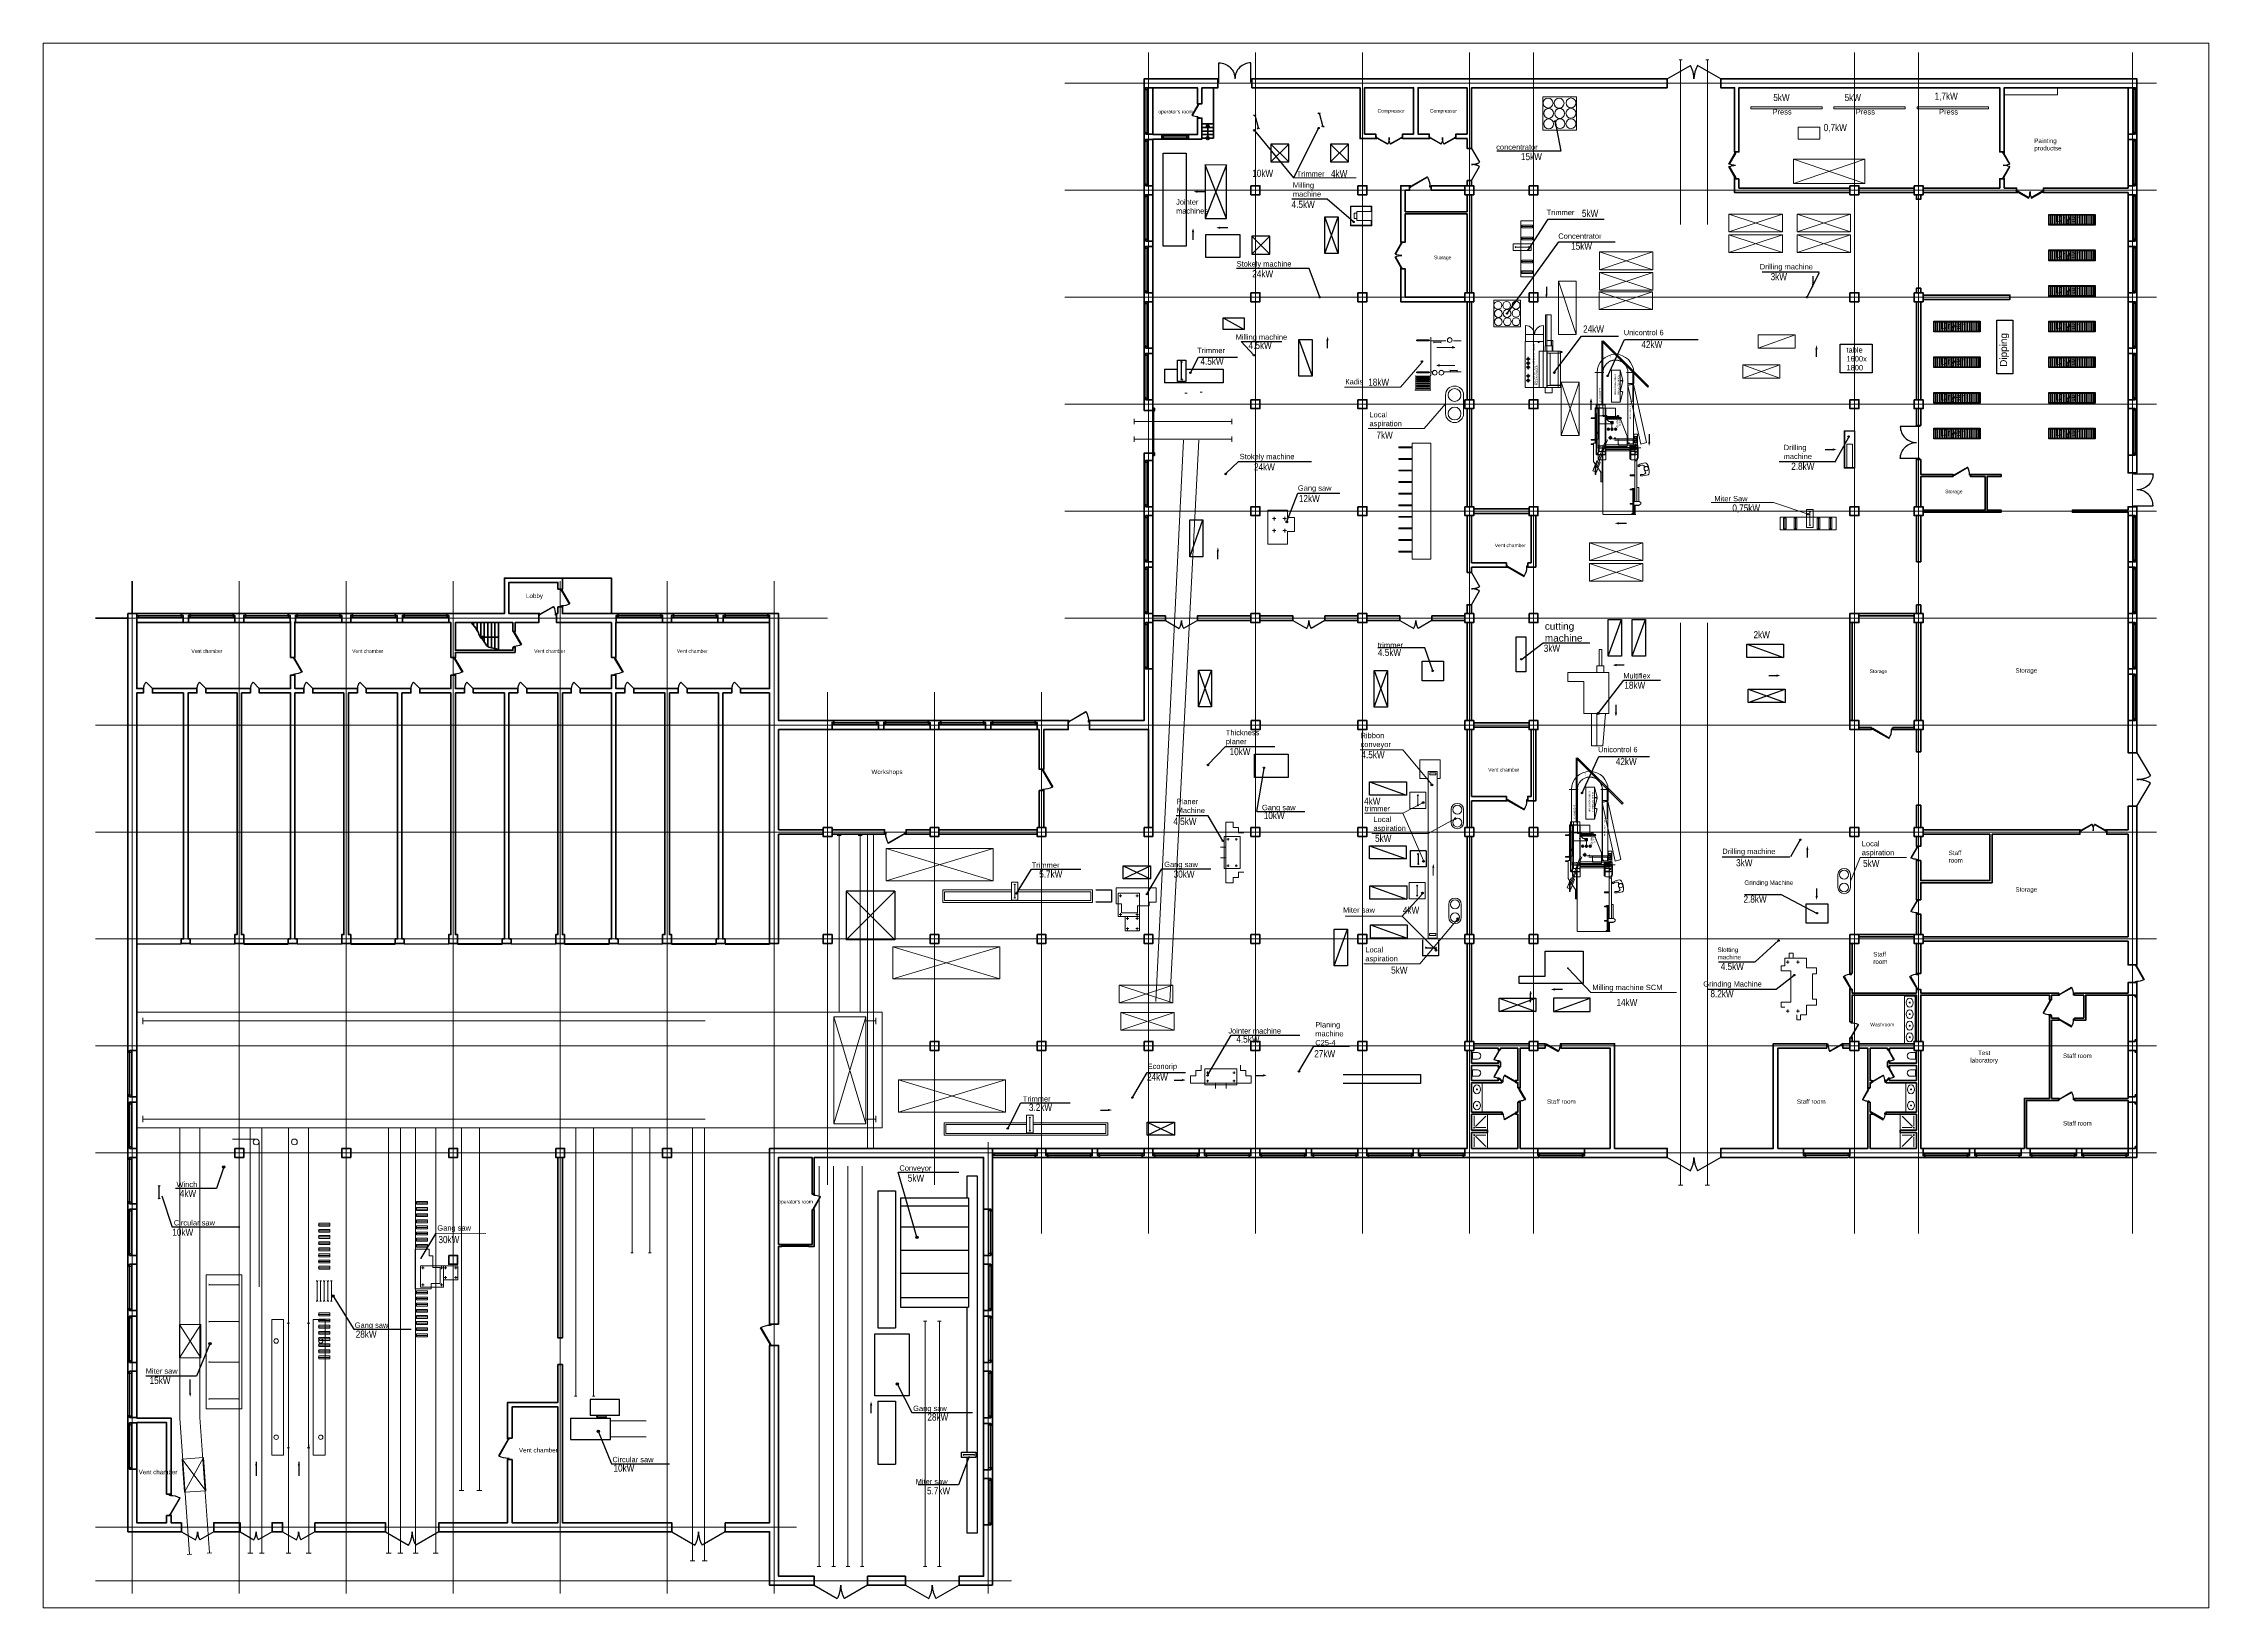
# Paper-space layout 'dwgmodels.com' of a CAD drawing. Header units: millimetres. Extents: x 0 to 257, y 5 to 190.
# The model-space entities are those that its viewports show. They can reach past a viewport. Long polylines and large blocks are cut down to what shows.
import ezdxf
from ezdxf.enums import TextEntityAlignment as Align

# ---------------------------------------------------------------- set-up
doc = ezdxf.new("R2010")
doc.units = ezdxf.units.MM
for name, pattern in [('ACAD_ISO02W100', [15, 12, -3]), ('ACAD_ISO10W100', [18, 12, -3, 0, -3]), ('C_SOLID_M', [0]), ('DASHDOT', [18.5, 12, -3, 0.5, -3]), ('DASHED', [0.211667, 0.141111, -0.070556])]:
    doc.linetypes.add(name, pattern=pattern)
for name, color, linetype, lineweight in [('axis', 40, 'ACAD_ISO10W100', 13), ('equipment', 177, 'Continuous', 13), ('rail', 30, 'DASHED', 13), ('wall', 5, 'Continuous', 50), ('WC sanitary', 121, 'Continuous', 13)]:
    doc.layers.add(name, color=color, linetype=linetype, lineweight=lineweight)
for name, color, linetype in [('door_cad-block.com', 250, 'Continuous'), ('dwgmodels.com', 250, 'Continuous'), ('txt', 7, 'Continuous'), ('Windows', 7, 'Continuous')]:
    doc.layers.add(name, color=color, linetype=linetype)
doc.styles.add('Qwerty', font='timesi.ttf')
doc.styles.get("Standard").update_dxf_attribs({"font": 'arial.ttf'})
doc.styles.add('T-Flex', font='')
doc.styles.get('T-Flex').set_extended_font_data('T-FLEX Type A')

# ---------------------------------------------------------------- blocks, each defined once
blk = doc.blocks.new('eer')
at = {"color": 0}
for p, q in [((87348.21, 10678.42), (87339.22, 10678.42)), ((87339.22, 10678.42), (87339.22, 10648.42)), ((87348.21, 10648.42), (87339.22, 10678.42)), ((87348.21, 10678.42), (87339.22, 10648.42)), ((87348.21, 10648.42), (87348.21, 10678.42)), ((87348.21, 10674.92), (87348.21, 10648.42)), ((87339.22, 10648.42), (87348.21, 10648.42))]:
    blk.add_line(p, q, dxfattribs=at)
blk = doc.blocks.new('ere')
at = {"color": 0}
for p, q in [((86431, 10049), (86431, 9429)), ((86431, 10049), (86592, 10049)), ((86511, 10073), (86511, 9406)), ((86592, 10049), (86592, 9429)), ((86776, 10049), (86776, 9429)), ((86776, 10049), (86936, 10049)), ((86856, 10073), (86856, 9406)), ((86936, 10049), (86936, 9429)), ((87120, 10049), (87120, 9429)), ((87120, 10049), (87281, 10049)), ((87200, 10073), (87200, 9406)), ((87281, 10049), (87281, 9429)), ((87464, 10049), (87464, 9429)), ((87464, 10049), (87625, 10049)), ((87545, 10073), (87545, 9406)), ((87625, 10049), (87625, 9429)), ((87809, 10049), (87809, 9429)), ((87809, 10049), (87970, 10049)), ((87889, 10073), (87889, 9406)), ((87970, 10049), (87970, 9429)), ((88153, 10049), (88153, 9429)), ((88153, 10049), (88314, 10049)), ((88234, 10073), (88234, 9406)), ((88314, 10049), (88314, 9429)), ((88498, 10049), (88498, 9429)), ((88498, 10049), (88658, 10049)), ((88578, 10073), (88578, 9406)), ((88658, 10049), (88658, 9429)), ((88842, 10049), (88842, 9429)), ((88842, 10049), (89003, 10049)), ((88922, 10073), (88922, 9406)), ((89003, 10049), (89003, 9429)), ((89759, 10136), (89650, 10169)), ((89759, 10136), (89650, 10102)), ((89759, 9936), (89650, 9969)), ((89759, 9936), (89650, 9902)), ((89759, 9736), (89650, 9769)), ((89759, 9736), (89650, 9702)), ((89759, 10136), (90707, 10136)), ((89759, 9936), (90707, 9936)), ((89759, 9736), (90707, 9736)), ((90707, 10136), (90816, 10169)), ((90707, 10136), (90816, 10102)), ((90707, 9936), (90816, 9969)), ((90707, 9936), (90816, 9902)), ((90707, 9736), (90816, 9769)), ((90707, 9736), (90816, 9702)), ((91463, 10049), (91463, 9429)), ((91624, 10049), (91463, 10049)), ((91544, 10073), (91544, 9406)), ((91624, 10049), (91624, 9429)), ((91808, 10049), (91808, 9429)), ((91968, 10049), (91808, 10049)), ((91888, 10073), (91888, 9406)), ((91968, 10049), (91968, 9429)), ((92152, 10049), (92152, 9429)), ((92313, 10049), (92152, 10049)), ((92233, 10073), (92233, 9406)), ((92313, 10049), (92313, 9429)), ((92497, 10049), (92497, 9429)), ((92657, 10049), (92497, 10049)), ((92577, 10073), (92577, 9406)), ((92657, 10049), (92657, 9429)), ((92841, 10049), (92841, 9429)), ((93002, 10049), (92841, 10049)), ((92921, 10073), (92921, 9406)), ((93002, 10049), (93002, 9429)), ((93185, 10049), (93185, 9429)), ((93346, 10049), (93185, 10049)), ((93266, 10073), (93266, 9406)), ((93346, 10049), (93346, 9429)), ((93530, 10049), (93530, 9429)), ((93691, 10049), (93530, 10049)), ((93610, 10073), (93610, 9406)), ((93691, 10049), (93691, 9429)), ((93874, 10049), (93874, 9429)), ((94035, 10049), (93874, 10049)), ((93955, 10073), (93955, 9406)), ((94035, 10049), (94035, 9429)), ((86431, 9429), (86592, 9429)), ((86776, 9429), (86936, 9429)), ((87120, 9429), (87281, 9429)), ((87464, 9429), (87625, 9429)), ((87809, 9429), (87970, 9429)), ((88153, 9429), (88314, 9429)), ((88498, 9429), (88658, 9429)), ((88842, 9429), (89003, 9429)), ((89759, 9536), (89650, 9569)), ((89759, 9536), (89650, 9502)), ((89759, 9336), (89650, 9369)), ((89759, 9336), (89650, 9302)), ((89759, 9536), (90707, 9536)), ((89759, 9336), (90707, 9336)), ((90707, 9536), (90816, 9569)), ((90707, 9536), (90816, 9502)), ((90707, 9336), (90816, 9369)), ((90707, 9336), (90816, 9302)), ((91624, 9429), (91463, 9429)), ((91968, 9429), (91808, 9429)), ((92313, 9429), (92152, 9429)), ((92657, 9429), (92497, 9429)), ((93002, 9429), (92841, 9429)), ((93346, 9429), (93185, 9429)), ((93691, 9429), (93530, 9429)), ((94035, 9429), (93874, 9429))]:
    blk.add_line(p, q, dxfattribs=at)
blk = doc.blocks.new('dfdg')
at = {"color": 0}
for p, q in [((87151.29, 10618.05), (87151.29, 10580.55)), ((87151.29, 10618.05), (87161.29, 10618.05)), ((87161.29, 10618.05), (87161.29, 10580.55)), ((87152.5, 10615.31), (87152.02, 10615.45)), ((87152.5, 10615.31), (87152.02, 10615.17)), ((87152.5, 10615.31), (87160.09, 10615.31)), ((87160.09, 10615.31), (87160.57, 10615.45)), ((87160.09, 10615.31), (87160.57, 10615.17)), ((87152.5, 10604.99), (87152.02, 10605.12)), ((87152.5, 10604.99), (87152.02, 10604.85)), ((87152.5, 10604.99), (87160.09, 10604.99)), ((87160.09, 10604.99), (87160.57, 10605.12)), ((87160.09, 10604.99), (87160.57, 10604.85)), ((87152.5, 10593.6), (87152.02, 10593.74)), ((87152.5, 10593.6), (87152.02, 10593.47)), ((87152.5, 10593.6), (87160.09, 10593.6)), ((87160.09, 10593.6), (87160.57, 10593.74)), ((87160.09, 10593.6), (87160.57, 10593.47)), ((87151.29, 10580.55), (87161.29, 10580.55)), ((87152.5, 10583.28), (87152.02, 10583.42)), ((87152.5, 10583.28), (87152.02, 10583.15)), ((87152.5, 10583.28), (87160.09, 10583.28)), ((87160.09, 10583.28), (87160.57, 10583.42)), ((87160.09, 10583.28), (87160.57, 10583.15))]:
    blk.add_line(p, q, dxfattribs=at)
blk = doc.blocks.new('fgd')
at = {"color": 0}
for p, q in [((87063.76, 10504.53), (87060.42, 10504.53)), ((87060.42, 10504.53), (87060.42, 10466.53)), ((87063.76, 10466.53), (87063.76, 10504.53)), ((87072.07, 10504.53), (87075.42, 10504.53)), ((87072.07, 10466.53), (87072.07, 10504.53)), ((87075.42, 10504.53), (87075.42, 10466.53)), ((87060.42, 10466.53), (87063.76, 10466.53)), ((87075.42, 10466.53), (87072.07, 10466.53))]:
    blk.add_line(p, q, dxfattribs=at)
for centre in [(87061.67, 10498.53), (87074.17, 10498.53), (87061.67, 10471.53), (87074.17, 10471.53)]:
    blk.add_circle(centre, 0.625, dxfattribs=at)
at = {"layer": 'rail'}
for p, q in [((87064.76, 10503.53), (87065.43, 10503.53)), ((87065.09, 10468.53), (87065.09, 10503.53)), ((87070.41, 10503.53), (87071.08, 10503.53)), ((87070.74, 10468.53), (87070.74, 10503.53)), ((87064.76, 10468.53), (87065.43, 10468.53)), ((87070.41, 10468.53), (87071.08, 10468.53))]:
    blk.add_line(p, q, dxfattribs=at)
blk = doc.blocks.new('adg')
at = {"color": 0}
for p, q in [((87181.22, 10581.06), (87175.22, 10581.06)), ((87175.22, 10581.06), (87175.22, 10571.74)), ((87175.22, 10581.06), (87181.22, 10571.74)), ((87175.22, 10571.74), (87181.22, 10581.06)), ((87181.22, 10581.06), (87181.22, 10571.74)), ((87175.22, 10571.74), (87181.22, 10571.74))]:
    blk.add_line(p, q, dxfattribs=at)
blk = doc.blocks.new('ЦМР-1')
at = {"color": 0}
for p, q in [((95635.4, -30099.7), (95626.4, -30099.7)), ((95626.4, -30099.7), (95626.4, -30122)), ((95642.4, -30100.7), (95629.4, -30100.7)), ((95629.4, -30100.7), (95629.4, -30112.7)), ((95630.1, -30102), (95631.6, -30102)), ((95630.8, -30102.8), (95630.8, -30101.3)), ((95630.8, -30110.7), (95630.8, -30112.2)), ((95635.4, -30102.7), (95635.4, -30099.7)), ((95635.4, -30099.7), (95635.4, -30100.7)), ((95640.4, -30102.7), (95635.4, -30102.7)), ((95640.4, -30111.7), (95640.4, -30102.7)), ((95642, -30102), (95640.5, -30102)), ((95641.3, -30102.8), (95641.3, -30101.3)), ((95641.3, -30110.7), (95641.3, -30112.2)), ((95642.4, -30100.7), (95642.4, -30112.7)), ((95650.4, -30104.7), (95642.4, -30104.7)), ((95644.3, -30106), (95642.8, -30106)), ((95643.5, -30106.8), (95643.5, -30105.3)), ((95643.5, -30110.7), (95643.5, -30112.2)), ((95648.5, -30106), (95650, -30106)), ((95649.2, -30106.8), (95649.2, -30105.3)), ((95649.2, -30110.7), (95649.2, -30112.2)), ((95650.4, -30112.7), (95650.4, -30104.7)), ((95626.4, -30122), (95634.4, -30122)), ((95629.4, -30112.7), (95650.4, -30112.7)), ((95630.1, -30111.5), (95631.6, -30111.5)), ((95634.4, -30122), (95634.4, -30118.2)), ((95634.4, -30118.2), (95636.4, -30118.2)), ((95636.4, -30118.2), (95636.4, -30111.7)), ((95636.4, -30111.7), (95640.4, -30111.7)), ((95642, -30111.5), (95640.5, -30111.5)), ((95644.3, -30111.5), (95642.8, -30111.5)), ((95648.5, -30111.5), (95650, -30111.5))]:
    blk.add_line(p, q, dxfattribs=at)
blk = doc.blocks.new('вапап')
at = {"color": 0}
for p, q in [((87480.68, 10882.75), (87495.68, 10882.75)), ((87480.68, 10877.75), (87480.68, 10882.75)), ((87480.68, 10877.75), (87495.68, 10882.75)), ((87480.68, 10882.75), (87495.68, 10877.75)), ((87495.68, 10877.75), (87480.68, 10877.75)), ((87495.68, 10882.75), (87495.68, 10877.75))]:
    blk.add_line(p, q, dxfattribs=at)
blk = doc.blocks.new('A$C4AA46506')
at = {"color": 0}
for p, q in [((2549, 3223), (3, 678)), ((2598, 3174), (53, 628)), ((2598, 3174), (2549, 3223)), ((5854, 1513), (5854, 2613)), ((6028, 2613), (5854, 2613)), ((5979, 2613), (5864, 2613)), ((5892, 2556), (5892, 2495)), ((5894, 2501), (5894, 2598)), ((5894, 2436), (5894, 2598)), ((5894, 2436), (5924, 2436)), ((5894, 2168), (5894, 2436)), ((5894, 2436), (5924, 2436)), ((5894, 2168), (5894, 2436)), ((6018, 2631), (5897, 2574)), ((5945, 2490), (5897, 2490)), ((5899, 2603), (6084, 2603)), ((5899, 2603), (6084, 2603)), ((5899, 2603), (6084, 2603)), ((5940, 2496), (5900, 2496)), ((5904, 2441), (6684, 2441)), ((5924, 2168), (5924, 2436)), ((5955, 2461), (6057, 2461)), ((5964, 2460), (6064, 2460)), ((5964, 2436), (6064, 2436)), ((5964, 2173), (5964, 2436)), ((5964, 2436), (6064, 2436)), ((6572, 2631), (6018, 2631)), ((6028, 363), (6028, 2613)), ((6742, 2441), (6062, 2441)), ((6064, 2460), (6064, 2514)), ((6064, 2173), (6064, 2436)), ((6084, 2603), (6184, 2603)), ((6084, 2519), (6084, 2603)), ((6084, 2519), (6084, 2603)), ((6084, 2603), (6184, 2603)), ((6084, 2603), (6184, 2603)), ((6104, 2173), (6104, 2514)), ((6164, 2173), (6164, 2457)), ((6184, 2603), (6384, 2603)), ((6184, 2533), (6184, 2603)), ((6184, 2462), (6184, 2603)), ((6184, 2603), (6384, 2603)), ((6184, 2603), (6384, 2603)), ((6184, 2462), (6184, 2533)), ((6204, 2173), (6204, 2457)), ((6324, 2593), (6384, 2593)), ((6364, 2173), (6364, 2514)), ((6384, 2603), (6664, 2603)), ((6384, 2603), (6684, 2603)), ((6384, 2519), (6384, 2603)), ((6384, 2519), (6384, 2603)), ((6384, 2603), (6684, 2603)), ((6384, 2593), (6677, 2593)), ((6404, 2173), (6404, 2514)), ((6574, 2629), (6601, 2555)), ((6742, 2555), (6601, 2555)), ((6677, 2256), (6677, 2593)), ((6684, 2268), (6684, 2603)), ((6684, 2268), (6684, 2603)), ((6742, 2568), (9010, 2568)), ((6742, 2568), (6742, 2441)), ((9010, 2443), (6744, 2443)), ((7517, 2185), (7517, 2443)), ((7567, 2185), (7567, 2443)), ((8232, 2675), (8232, 2568)), ((9010, 2675), (8232, 2675)), ((9071, 2789), (9010, 2684)), ((9010, 2397), (9010, 2684)), ((9071, 2789), (9153, 2789)), ((9153, 2789), (9213, 2684)), ((9213, 2397), (9213, 2684)), ((9242, 2675), (9213, 2675)), ((9734, 2458), (9213, 2458)), ((9734, 2443), (9213, 2443)), ((9242, 2675), (9242, 2458)), ((9689, 2330), (9689, 2442)), ((9697, 2282), (9697, 2442)), ((1638, 1625), (1638, 1132)), ((1648, 1632), (2235, 1632)), ((1780, 2385), (2397, 2385)), ((1780, 2063), (2397, 2063)), ((1780, 2060), (2397, 2060)), ((2241, 1632), (2828, 1632)), ((2397, 2385), (2397, 2060)), ((2412, 2368), (2412, 2048)), ((2412, 2368), (5782, 2368)), ((2412, 2063), (5782, 2063)), ((2412, 2048), (5782, 2048)), ((2841, 1632), (3428, 1632)), ((3438, 1132), (3438, 1625)), ((3778, 1367), (3778, 673)), ((4378, 1367), (3778, 1367)), ((4303, 1538), (4303, 1270)), ((4373, 1538), (4303, 1538)), ((4348, 1588), (4328, 1588)), ((4328, 1588), (4328, 1538)), ((4348, 1588), (4348, 1538)), ((4373, 1538), (4373, 1376)), ((4378, 1367), (4378, 795)), ((5349, 2016), (4387, 1639)), ((4387, 808), (4387, 1639)), ((5922, 2016), (5349, 2016)), ((5472, 2353), (5782, 2353)), ((5472, 2353), (5782, 2353)), ((5732, 2030), (5732, 2146)), ((5732, 2030), (5732, 2146)), ((5844, 1533), (5774, 1533)), ((5782, 2368), (5782, 2048)), ((5782, 2368), (5782, 2048)), ((5842, 818), (5842, 2016)), ((5894, 2216), (5924, 2216)), ((5894, 2208), (5924, 2208)), ((5894, 2168), (5924, 2168)), ((5894, 2168), (5924, 2168)), ((5922, 818), (5922, 2016)), ((5964, 2173), (5925, 2173)), ((5964, 2216), (6064, 2216)), ((5964, 2208), (6064, 2208)), ((5969, 2168), (6059, 2168)), ((5969, 2168), (6059, 2168)), ((5979, 819), (5979, 2153)), ((6029, 819), (6029, 2153)), ((6104, 2173), (6064, 2173)), ((6097, 831), (6097, 2153)), ((6097, 819), (6097, 2153)), ((6104, 2216), (6164, 2216)), ((6104, 2208), (6164, 2208)), ((6109, 2168), (6159, 2168)), ((6109, 2168), (6159, 2168)), ((6204, 2173), (6164, 2173)), ((6171, 835), (6171, 2153)), ((6171, 819), (6171, 2153)), ((6204, 2216), (6364, 2216)), ((6204, 2208), (6364, 2208)), ((6209, 2168), (6359, 2168)), ((6209, 2168), (6359, 2168)), ((6404, 2173), (6364, 2173)), ((6404, 2216), (6654, 2216)), ((6404, 2208), (6650, 2208)), ((6409, 2168), (6627, 2168)), ((6409, 2168), (6627, 2168)), ((6684, 2268), (6627, 2168)), ((6684, 2268), (6627, 2168)), ((7517, 2185), (7567, 2185)), ((8324, 2411), (8289, 2411)), ((8289, 2411), (8289, 2291)), ((8324, 2291), (8289, 2291)), ((8317, 2185), (8317, 2291)), ((8317, 2185), (8367, 2185)), ((8324, 2411), (8324, 2291)), ((8324, 2395), (9658, 2395)), ((8324, 2330), (9689, 2330)), ((8367, 2185), (8367, 2330)), ((8549, 2330), (8549, 2395)), ((9689, 2395), (8569, 2395)), ((9117, 2185), (9117, 2330)), ((9117, 2185), (9167, 2185)), ((9167, 2185), (9167, 2330)), ((9689, 2282), (9689, 2330)), ((1505, 657), (3765, 657)), ((1638, 1132), (3438, 1132)), ((1780, 660), (3780, 660)), ((1780, 335), (3780, 335)), ((3594, 283), (3594, 791)), ((3594, 283), (3594, 791)), ((3594, 283), (3594, 791)), ((4197, 791), (3594, 791)), ((3594, 450), (6212, 450)), ((4337, 283), (3594, 283)), ((3600, 657), (3600, 587)), ((3819, 255), (3767, 255)), ((3767, 226), (3767, 255)), ((3819, 226), (3767, 226)), ((6390, 818), (3778, 818)), ((3780, 660), (3780, 335)), ((4245, 670), (3781, 670)), ((3845, 260), (3784, 260)), ((3819, 257), (3784, 257)), ((3819, 223), (3784, 223)), ((3845, 220), (3784, 220)), ((3818, 283), (3818, 362)), ((3819, 220), (3819, 260)), ((5750, 260), (3845, 260)), ((5750, 220), (3845, 220)), ((3868, 412), (5466, 412)), ((6390, 300), (4085, 300)), ((4197, 791), (5911, 791)), ((4197, 623), (4197, 791)), ((4248, 673), (4248, 735)), ((4279, 195), (4279, 220)), ((4359, 195), (4279, 195)), ((4378, 795), (4308, 795)), ((4319, 2), (4319, 195)), ((4321, 0), (4347, 0)), ((4335, 283), (5510, 283)), ((4349, 2), (4349, 195)), ((4359, 195), (4359, 220)), ((5212, 360), (5112, 360)), ((5499, 195), (5499, 220)), ((5499, 195), (5579, 195)), ((6379, 283), (5509, 283)), ((5516, 283), (5516, 362)), ((5539, 2), (5539, 195)), ((5541, 0), (5567, 0)), ((5569, 2), (5569, 195)), ((5579, 195), (5579, 220)), ((5750, 287), (5750, 137)), ((5750, 137), (6775, 137)), ((5784, 0), (5784, 137)), ((5784, 0), (5814, 0)), ((5814, 0), (5814, 137)), ((6379, 791), (5911, 791)), ((6028, 513), (6028, 363)), ((6212, 450), (6212, 791)), ((6212, 450), (6379, 283)), ((6379, 283), (6379, 791)), ((6386, 609), (7915, 609)), ((6390, 300), (6390, 818)), ((6775, 137), (7375, 545)), ((7494, 220), (6898, 220)), ((7494, 260), (6956, 260)), ((7375, 609), (7375, 545)), ((7915, 549), (7375, 549)), ((7494, 220), (7494, 260)), ((7915, 609), (7915, 549))]:
    blk.add_line(p, q, dxfattribs=at)
at = {"color": 0, "linetype": 'DASHDOT'}
for p, q in [((1780, 1977), (1780, 2463)), ((2427, 2368), (5709, 3100)), ((2510, 2059), (5792, 2791)), ((5834, 2598), (5234, 2598)), ((5234, 2388), (5234, 2598)), ((5369, 2450), (5369, 2535)), ((5472, 2565), (5399, 2565)), ((5499, 2493), (5499, 1192)), ((5569, 2493), (5569, 1314)), ((5669, 2565), (5597, 2565)), ((5699, 2450), (5699, 2535)), ((5709, 3100), (5792, 2791)), ((5782, 2457), (5782, 2539)), ((5782, 2457), (5782, 2539)), ((5834, 2388), (5834, 2598)), ((5873, 2441), (6684, 2441)), ((5875, 2441), (6684, 2441)), ((5953, 2498), (6036, 2498)), ((5953, 2498), (6036, 2498)), ((5994, 2457), (5994, 2539)), ((5994, 2457), (5994, 2539)), ((5994, 2457), (5994, 2539)), ((6004, 2130), (6004, 2671)), ((6004, 494), (6004, 2669)), ((6004, 346), (6004, 2669)), ((6005, 2789), (6005, 2136)), ((6211, 2498), (6291, 2498)), ((6211, 2498), (6291, 2498)), ((6251, 2538), (6251, 2458)), ((6251, 2538), (6251, 2458)), ((9735, 2498), (9735, 674)), ((1638, 1622), (2215, 1777)), ((2262, 1777), (2838, 1622)), ((2427, 2368), (2510, 2059)), ((2862, 1777), (3438, 1622)), ((4302, 842), (4302, 1359)), ((4589, 1236), (4589, 1070)), ((5035, 1376), (4875, 1376)), ((4955, 1296), (4955, 1456)), ((4955, 1086), (4955, 1246)), ((5834, 2388), (5234, 2388)), ((5472, 2420), (5399, 2420)), ((5669, 2420), (5597, 2420)), ((1780, 206), (1780, 715)), ((3765, 660), (3765, 335)), ((4494, 798), (4559, 798)), ((5057, 1166), (4519, 1166)), ((4523, 768), (4523, 837)), ((5035, 954), (4875, 954)), ((4955, 874), (4955, 1034)), ((5325, 1076), (5543, 1076)), ((5443, 976), (5443, 1176)), ((7038, 268), (5522, 840)), ((5969, 746), (5547, 906)), ((5894, 647), (5894, 814)), ((9735, 657), (5894, 657)), ((5894, 384), (5894, 652)), ((5894, 384), (5924, 384)), ((5899, 819), (5971, 819)), ((5964, 389), (5925, 389)), ((7062, 334), (5959, 750)), ((5969, 384), (6059, 384)), ((6029, 657), (5979, 657)), ((6029, 657), (5979, 657)), ((6004, 632), (6004, 682)), ((6037, 819), (6184, 819)), ((6104, 389), (6064, 389)), ((6109, 384), (6627, 384)), ((6184, 819), (6384, 819)), ((6404, 389), (6364, 389)), ((6384, 819), (6684, 819)), ((6684, 484), (6627, 384)), ((6684, 484), (6684, 819)), ((6732, 309), (6757, 374)), ((6732, 309), (7294, 97)), ((6782, 440), (6806, 505)), ((6806, 505), (7368, 293)), ((7294, 97), (7368, 293))]:
    blk.add_line(p, q, dxfattribs=at)
at = {"color": 0, "ltscale": 0.468492}
blk.add_line((5897, 2574), (5892, 2556), dxfattribs=at)
at = {"color": 0, "ltscale": 0.474963}
blk.add_line((5950, 2485), (5950, 2466), dxfattribs=at)
blk.add_line((5950, 2485), (5950, 2466), dxfattribs=at)
blk.add_line((5950, 2485), (5950, 2466), dxfattribs=at)
at = {"color": 0, "ltscale": 0.250183}
blk.add_line((5954, 2603), (5954, 2613), dxfattribs=at)
at = {"color": 0, "ltscale": 0.167053}
blk.add_line((5964, 2460), (5964, 2467), dxfattribs=at)
at = {"color": 0, "ltscale": 0.375}
for p, q in [((6044, 2613), (6029, 2613)), ((6062, 2441), (6062, 2456)), ((9734, 2458), (9734, 2443))]:
    blk.add_line(p, q, dxfattribs=at)
at = {"color": 0, "ltscale": 0.125122}
blk.add_line((6049, 2608), (6049, 2603), dxfattribs=at)
at = {"color": 0, "ltscale": 0.400171}
blk.add_line((6068, 2519), (6084, 2519), dxfattribs=at)
at = {"color": 0, "ltscale": 0.399985}
blk.add_line((6084, 2519), (6100, 2519), dxfattribs=at)
at = {"color": 0, "ltscale": 0.375053}
blk.add_line((6169, 2462), (6184, 2462), dxfattribs=at)
at = {"color": 0, "ltscale": 0.375893}
blk.add_line((6184, 2462), (6199, 2462), dxfattribs=at)
at = {"color": 0, "ltscale": 0.259827}
blk.add_line((6324, 2593), (6324, 2603), dxfattribs=at)
at = {"color": 0, "ltscale": 0.400021}
blk.add_line((6368, 2519), (6384, 2519), dxfattribs=at)
at = {"color": 0, "ltscale": 0.399983}
blk.add_line((6384, 2519), (6400, 2519), dxfattribs=at)
at = {"color": 0, "ltscale": 0.450116}
blk.add_line((6664, 2585), (6664, 2603), dxfattribs=at)
at = {"color": 0, "ltscale": 0.246256}
blk.add_line((6684, 2600), (6677, 2593), dxfattribs=at)
at = {"color": 0, "ltscale": 0.200012}
for p, q in [((9689, 2442), (9697, 2442)), ((9689, 2282), (9697, 2282))]:
    blk.add_line(p, q, dxfattribs=at)
at = {"color": 0, "linetype": 'DASHED'}
for p, q in [((1638, 2332), (3428, 2332)), ((4252, 878), (4252, 1360)), ((4270, 1329), (4270, 1279)), ((4290, 1329), (4270, 1329)), ((4290, 1279), (4270, 1279)), ((4290, 1329), (4290, 1279)), ((4373, 1270), (4303, 1270)), ((4352, 878), (4352, 1270)), ((4373, 1368), (4373, 1270)), ((4649, 1226), (4529, 1226)), ((4529, 996), (4529, 1226)), ((4649, 820), (4649, 1226)), ((5451, 1310), (5451, 1370)), ((5854, 1513), (5514, 1513)), ((3784, 662), (3784, 377)), ((4209, 377), (3784, 377)), ((4407, 878), (4197, 878)), ((4197, 818), (4197, 878)), ((4204, 503), (4204, 629)), ((4207, 377), (4207, 500)), ((4649, 367), (4217, 367)), ((4529, 996), (4378, 844)), ((4649, 373), (4649, 838)), ((5109, 363), (4659, 363)), ((6028, 363), (5215, 363)), ((5888, 447), (5862, 447)), ((5862, 364), (5862, 447)), ((5877, 590), (5877, 637)), ((5909, 480), (5892, 450)), ((5909, 480), (5909, 560))]:
    blk.add_line(p, q, dxfattribs=at)
at = {"color": 0, "linetype": 'DASHDOT', "ltscale": 0.250004}
for p, q in [((1638, 1625), (1647, 1628)), ((1645, 1634), (1648, 1625)), ((3429, 1625), (3431, 1634))]:
    blk.add_line(p, q, dxfattribs=at)
at = {"color": 0, "linetype": 'DASHDOT', "ltscale": 0.07477}
blk.add_line((1638, 1622), (1638, 1625), dxfattribs=at)
at = {"color": 0, "ltscale": 0.249902}
blk.add_line((1638, 1625), (1648, 1625), dxfattribs=at)
at = {"color": 0, "ltscale": 0.25}
for p, q in [((1648, 1632), (1648, 1622)), ((2235, 1632), (2235, 1622)), ((2241, 1622), (2241, 1632)), ((2828, 1622), (2828, 1632)), ((2828, 1625), (2838, 1625)), ((2841, 1622), (2841, 1632)), ((3428, 1622), (3428, 1632))]:
    blk.add_line(p, q, dxfattribs=at)
at = {"color": 0, "ltscale": 0.149805}
for p, q in [((2235, 1625), (2241, 1625)), ((2835, 1625), (2841, 1625))]:
    blk.add_line(p, q, dxfattribs=at)
at = {"color": 0, "linetype": 'DASHDOT', "ltscale": 0.249998}
blk.add_line((2829, 1625), (2831, 1634), dxfattribs=at)
at = {"color": 0, "linetype": 'DASHDOT', "ltscale": 0.249999}
blk.add_line((2829, 1628), (2839, 1625), dxfattribs=at)
at = {"color": 0, "linetype": 'DASHDOT', "ltscale": 0.074777}
blk.add_line((2839, 1625), (2838, 1622), dxfattribs=at)
at = {"color": 0, "ltscale": 0.250195}
blk.add_line((3428, 1625), (3438, 1625), dxfattribs=at)
at = {"color": 0, "linetype": 'DASHDOT', "ltscale": 0.250001}
blk.add_line((3429, 1628), (3439, 1625), dxfattribs=at)
at = {"color": 0, "linetype": 'DASHDOT', "ltscale": 0.074757}
blk.add_line((3439, 1625), (3438, 1622), dxfattribs=at)
at = {"color": 0, "ltscale": 0.324951}
for p, q in [((4303, 1314), (4290, 1314)), ((4303, 1294), (4290, 1294))]:
    blk.add_line(p, q, dxfattribs=at)
at = {"color": 0, "linetype": 'DASHED', "ltscale": 0.125}
for p, q in [((5456, 1370), (5451, 1370)), ((5456, 1310), (5451, 1310))]:
    blk.add_line(p, q, dxfattribs=at)
at = {"color": 0, "ltscale": 0.374976}
blk.add_line((5472, 2368), (5472, 2353), dxfattribs=at)
blk.add_line((5472, 2368), (5472, 2353), dxfattribs=at)
at = {"color": 0, "linetype": 'Continuous'}
for p, q in [((0, 657), (3600, 657)), ((0, 587), (3600, 587))]:
    blk.add_line(p, q, dxfattribs=at)
at = {"color": 0, "ltscale": 2.4e-05}
blk.add_line((843, 1021), (843, 1021), dxfattribs=at)
at = {"color": 0, "ltscale": 0.074951}
blk.add_line((3784, 257), (3784, 260), dxfattribs=at)
at = {"color": 0, "ltscale": 0.075012}
blk.add_line((3784, 220), (3784, 223), dxfattribs=at)
at = {"color": 0, "ltscale": 0.007433}
for p, q in [((3879, 371), (3878, 371)), ((3878, 371), (3878, 370)), ((3879, 371), (3878, 371)), ((3878, 371), (3878, 370)), ((3878, 370), (3878, 370)), ((3878, 370), (3879, 370)), ((3878, 370), (3878, 370)), ((3878, 370), (3879, 370)), ((3879, 243), (3878, 243)), ((3878, 243), (3878, 242)), ((3879, 243), (3878, 243)), ((3878, 243), (3878, 242)), ((3878, 242), (3878, 242)), ((3878, 242), (3879, 242)), ((3878, 242), (3878, 242)), ((3878, 242), (3879, 242)), ((3879, 370), (3879, 371)), ((3879, 371), (3879, 371)), ((3879, 371), (3879, 371)), ((3879, 370), (3879, 371)), ((3879, 370), (3879, 370)), ((3879, 370), (3879, 370)), ((3879, 370), (3879, 370)), ((3879, 370), (3879, 370)), ((3879, 242), (3879, 243)), ((3879, 243), (3879, 243)), ((3879, 243), (3879, 243)), ((3879, 242), (3879, 243)), ((3879, 242), (3879, 242)), ((3879, 242), (3879, 242)), ((3879, 242), (3879, 242)), ((3879, 242), (3879, 242)), ((4694, 301), (4694, 301)), ((4694, 301), (4694, 301)), ((4694, 301), (4694, 301)), ((4694, 301), (4694, 301)), ((4694, 300), (4694, 300)), ((4694, 300), (4694, 300)), ((4694, 300), (4694, 300)), ((4694, 300), (4694, 300))]:
    blk.add_line(p, q, dxfattribs=at)
at = {"color": 0, "ltscale": 0.007432}
for p, q in [((3878, 371), (3878, 371)), ((3878, 371), (3878, 371)), ((3878, 371), (3878, 371)), ((3878, 371), (3878, 371)), ((3878, 370), (3878, 370)), ((3878, 370), (3878, 370)), ((3878, 370), (3878, 370)), ((3878, 370), (3878, 370)), ((3878, 243), (3878, 243)), ((3878, 243), (3878, 243)), ((3878, 243), (3878, 243)), ((3878, 243), (3878, 243)), ((3878, 242), (3878, 242)), ((3878, 242), (3878, 242)), ((3878, 242), (3878, 242)), ((3878, 242), (3878, 242)), ((3879, 371), (3879, 371)), ((3879, 371), (3879, 371)), ((3879, 371), (3879, 371)), ((3879, 371), (3879, 371)), ((3879, 370), (3879, 370)), ((3879, 370), (3879, 370)), ((3879, 370), (3879, 370)), ((3879, 370), (3879, 370)), ((3879, 243), (3879, 243)), ((3879, 243), (3879, 243)), ((3879, 243), (3879, 243)), ((3879, 243), (3879, 243)), ((3879, 242), (3879, 242)), ((3879, 242), (3879, 242)), ((3879, 242), (3879, 242)), ((3879, 242), (3879, 242)), ((4694, 301), (4693, 301)), ((4693, 301), (4693, 301)), ((4694, 301), (4693, 301)), ((4693, 301), (4693, 301)), ((4693, 300), (4693, 300)), ((4693, 300), (4694, 300)), ((4693, 300), (4693, 300)), ((4693, 300), (4694, 300)), ((4695, 301), (4694, 301)), ((4695, 301), (4694, 301)), ((4694, 300), (4695, 300)), ((4694, 300), (4695, 300)), ((4695, 301), (4695, 301)), ((4695, 301), (4695, 301)), ((4695, 300), (4695, 300)), ((4695, 300), (4695, 300))]:
    blk.add_line(p, q, dxfattribs=at)
at = {"color": 0, "ltscale": 0.007431}
for p, q in [((3879, 371), (3878, 371)), ((3878, 371), (3878, 370)), ((3879, 371), (3878, 371)), ((3878, 371), (3878, 370)), ((3878, 370), (3878, 370)), ((3878, 370), (3879, 369)), ((3878, 370), (3878, 370)), ((3878, 370), (3879, 369)), ((3879, 370), (3879, 371)), ((3879, 371), (3879, 371)), ((3879, 370), (3879, 371)), ((3879, 371), (3879, 371)), ((3879, 369), (3879, 370)), ((3879, 370), (3879, 370)), ((3879, 369), (3879, 370)), ((3879, 370), (3879, 370))]:
    blk.add_line(p, q, dxfattribs=at)
at = {"color": 0, "ltscale": 0.00744}
for p, q in [((3878, 371), (3878, 371)), ((3878, 371), (3878, 371)), ((3878, 370), (3878, 370)), ((3878, 370), (3878, 370)), ((3879, 371), (3879, 371)), ((3879, 371), (3879, 371)), ((3879, 370), (3879, 370)), ((3879, 370), (3879, 370))]:
    blk.add_line(p, q, dxfattribs=at)
at = {"color": 0, "ltscale": 0.00743}
for p, q in [((3878, 370), (3878, 370)), ((3878, 370), (3878, 370)), ((3878, 370), (3878, 370)), ((3878, 370), (3878, 370)), ((3879, 370), (3879, 370)), ((3879, 370), (3879, 370)), ((3879, 370), (3879, 370)), ((3879, 370), (3879, 370))]:
    blk.add_line(p, q, dxfattribs=at)
at = {"color": 0, "ltscale": 0.070687}
for p, q in [((4319, 2), (4321, 0)), ((5569, 2), (5567, 0))]:
    blk.add_line(p, q, dxfattribs=at)
at = {"color": 0, "ltscale": 0.24028}
blk.add_line((4319, 2), (4329, 2), dxfattribs=at)
at = {"color": 0, "ltscale": 0.240381}
blk.add_line((4349, 2), (4340, 2), dxfattribs=at)
at = {"color": 0, "ltscale": 0.070691}
blk.add_line((4349, 2), (4347, 0), dxfattribs=at)
at = {"color": 0, "ltscale": 0.007434}
for p, q in [((4693, 301), (4693, 300)), ((4693, 301), (4693, 300)), ((4693, 300), (4693, 300)), ((4693, 300), (4693, 300)), ((4695, 300), (4695, 301)), ((4695, 300), (4695, 301)), ((4695, 300), (4695, 300)), ((4695, 300), (4695, 300))]:
    blk.add_line(p, q, dxfattribs=at)
at = {"color": 0, "ltscale": 0.070705}
blk.add_line((5539, 2), (5541, 0), dxfattribs=at)
at = {"color": 0, "ltscale": 0.240434}
blk.add_line((5539, 2), (5549, 2), dxfattribs=at)
at = {"color": 0, "ltscale": 0.240339}
blk.add_line((5569, 2), (5560, 2), dxfattribs=at)
at = {"color": 0, "ltscale": 0.047413}
for p, q in [((5990, 660), (5989, 659)), ((5990, 660), (5989, 659)), ((5998, 670), (5996, 670)), ((5998, 670), (5996, 670)), ((6019, 654), (6019, 656)), ((6019, 654), (6019, 656))]:
    blk.add_line(p, q, dxfattribs=at)
at = {"color": 0, "ltscale": 0.047408}
for p, q in [((5989, 659), (5989, 657)), ((5989, 659), (5989, 657)), ((5996, 670), (5995, 668)), ((5996, 670), (5995, 668))]:
    blk.add_line(p, q, dxfattribs=at)
at = {"color": 0, "ltscale": 0.04741}
for p, q in [((5989, 657), (5989, 655)), ((5989, 657), (5989, 655)), ((5991, 664), (5990, 662)), ((5991, 664), (5990, 662)), ((5990, 662), (5990, 660)), ((5990, 662), (5990, 660)), ((5992, 648), (5994, 646)), ((5992, 648), (5994, 646)), ((5995, 645), (5997, 644)), ((5995, 645), (5997, 644)), ((5997, 644), (5998, 643)), ((5997, 644), (5998, 643)), ((5999, 671), (5998, 670)), ((5999, 671), (5998, 670)), ((6001, 672), (5999, 671)), ((6001, 672), (5999, 671)), ((6000, 643), (6002, 642)), ((6000, 643), (6002, 642)), ((6003, 672), (6001, 672)), ((6003, 672), (6001, 672)), ((6004, 642), (6006, 642)), ((6004, 642), (6006, 642)), ((6007, 672), (6005, 672)), ((6007, 672), (6005, 672)), ((6006, 642), (6008, 642)), ((6006, 642), (6008, 642)), ((6009, 671), (6007, 672)), ((6009, 671), (6007, 672)), ((6011, 671), (6009, 671)), ((6011, 671), (6009, 671)), ((6014, 646), (6016, 647)), ((6014, 646), (6016, 647)), ((6017, 664), (6016, 666)), ((6017, 664), (6016, 666)), ((6016, 647), (6017, 649)), ((6016, 647), (6017, 649)), ((6018, 663), (6017, 664)), ((6018, 663), (6017, 664))]:
    blk.add_line(p, q, dxfattribs=at)
at = {"color": 0, "ltscale": 0.047414}
blk.add_line((5989, 655), (5990, 653), dxfattribs=at)
blk.add_line((5989, 655), (5990, 653), dxfattribs=at)
at = {"color": 0, "ltscale": 0.047407}
blk.add_line((5990, 653), (5990, 651), dxfattribs=at)
blk.add_line((5990, 653), (5990, 651), dxfattribs=at)
at = {"color": 0, "ltscale": 0.047411}
for p, q in [((5990, 651), (5991, 649)), ((5990, 651), (5991, 649)), ((5992, 666), (5991, 664)), ((5992, 666), (5991, 664)), ((5994, 646), (5995, 645)), ((5994, 646), (5995, 645)), ((6011, 644), (6013, 645)), ((6011, 644), (6013, 645)), ((6014, 669), (6012, 670)), ((6014, 669), (6012, 670)), ((6013, 645), (6014, 646)), ((6013, 645), (6014, 646)), ((6017, 649), (6018, 650)), ((6017, 649), (6018, 650)), ((6019, 661), (6018, 663)), ((6019, 661), (6018, 663)), ((6018, 650), (6018, 652)), ((6018, 650), (6018, 652))]:
    blk.add_line(p, q, dxfattribs=at)
at = {"color": 0, "ltscale": 0.047412}
for p, q in [((5991, 649), (5992, 648)), ((5991, 649), (5992, 648)), ((5995, 668), (5993, 667)), ((5995, 668), (5993, 667)), ((5998, 643), (6000, 643)), ((5998, 643), (6000, 643)), ((6005, 672), (6003, 672)), ((6005, 672), (6003, 672)), ((6008, 642), (6009, 643)), ((6008, 642), (6009, 643)), ((6012, 670), (6011, 671)), ((6012, 670), (6011, 671)), ((6016, 666), (6015, 667)), ((6016, 666), (6015, 667)), ((6019, 659), (6019, 661)), ((6019, 659), (6019, 661))]:
    blk.add_line(p, q, dxfattribs=at)
at = {"color": 0, "ltscale": 0.047409}
for p, q in [((5993, 667), (5992, 666)), ((5993, 667), (5992, 666)), ((6002, 642), (6004, 642)), ((6002, 642), (6004, 642)), ((6009, 643), (6011, 644)), ((6009, 643), (6011, 644)), ((6015, 667), (6014, 669)), ((6015, 667), (6014, 669)), ((6018, 652), (6019, 654)), ((6018, 652), (6019, 654)), ((6019, 657), (6019, 659)), ((6019, 657), (6019, 659))]:
    blk.add_line(p, q, dxfattribs=at)
at = {"color": 0, "ltscale": 0.031522}
blk.add_line((6019, 656), (6019, 657), dxfattribs=at)
blk.add_line((6019, 656), (6019, 657), dxfattribs=at)
at = {"color": 0}
for points in [[(4193, 1499), (4193, 1503), (4194, 1507), (4194, 1510), (4194, 1512), (4195, 1515), (4196, 1516), (4196, 1518), (4197, 1520), (4198, 1521), (4199, 1522), (4200, 1523), (4200, 1524), (4202, 1526), (4205, 1528), (4207, 1529), (4208, 1529), (4210, 1530), (4211, 1530), (4214, 1530), (4217, 1530), (4220, 1530), (4223, 1530), (4226, 1531), (4230, 1531), (4234, 1533), (4236, 1534), (4239, 1535), (4241, 1536), (4243, 1537), (4245, 1538), (4247, 1540), (4249, 1542), (4251, 1545), (4254, 1548), (4256, 1553), (4257, 1554), (4259, 1559), (4262, 1564), (4263, 1567), (4264, 1570)], [(1117, 1130), (1118, 1131), (1116, 1131)]]:
    blk.add_lwpolyline(points, dxfattribs=at)
for centre, radius in [((5994, 2498), 33), ((5994, 2498), 33), ((5994, 2498), 27.5), ((5994, 2498), 27.5), ((5994, 2498), 20), ((6251, 2498), 27.5), ((6251, 2498), 20), ((6251, 2498), 20.5), ((6251, 2498), 20.5), ((6251, 2498), 20), ((6251, 2498), 20), ((4335, 1648), 50), ((4338, 1437), 30), ((4335, 1648), 20), ((4589, 1166), 60), ((4955, 1376), 70), ((4955, 1376), 70), ((4955, 1166), 70), ((3879, 370), 0.762), ((3879, 370), 0.762), ((3879, 242), 0.762), ((4694, 300), 0.762), ((6004, 657), 15)]:
    blk.add_circle(centre, radius, dxfattribs=at)
at = {"color": 250}
blk.add_circle((7170, 3089), 122, dxfattribs=at)
at = {"color": 0, "linetype": 'DASHED'}
for centre, radius in [((4338, 1304), 30), ((5443, 1076), 70)]:
    blk.add_circle(centre, radius, dxfattribs=at)
at = {"color": 0, "linetype": 'DASHDOT'}
for centre, radius, start, end in [((5399, 2535), 30, 89.99996, 180.00003), ((5399, 2450), 30, 179.99996, 270.00003), ((5534, 2493), 90, 292.88542, 247.11624), ((5472, 2595), 30, 270.00005, 301.33322), ((5534, 2493), 35, 0.00266, 180.67274), ((5669, 2535), 30, 359.99995, 90.00004), ((5669, 2450), 30, 269.99997, 0.00004), ((1638, 1622), 597, 0.95625, 14.99587), ((2838, 1622), 597, 165.00066, 179.04066), ((3438, 1622), 597, 165.00083, 179.0408), ((4052, 1358), 250, 3.8572, 49.8942), ((4052, 1358), 250, 359.99998, 1.99122), ((5899, 814), 5, 90.00926, 180.00664), ((5969, 389), 5, 180.79194, 269.99063), ((6059, 389), 5, 269.98317, 359.98608), ((6109, 389), 5, 180.01532, 269.97943), ((6359, 389), 5, 270.00008, 320.91942), ((6409, 389), 5, 179.9944, 269.9862), ((7050, 301), 35, 248.6485, 69.31859)]:
    blk.add_arc(centre, radius, start, end, dxfattribs=at)
at = {"color": 0}
for centre, radius, start, end in [((5597, 2595), 30, 238.6676, 269.99995), ((5864, 2603), 10, 89.96808, 180.01462), ((5897, 2495), 5, 179.99977, 269.99956), ((5899, 2598), 5, 90.00119, 180.00499), ((5899, 2598), 5, 90.00288, 180.00603), ((5899, 2501), 5, 180.01192, 270.00164), ((5940, 2481), 15, 17.359, 90.00008), ((5945, 2485), 5, 359.99971, 89.9997), ((5945, 2485), 5, 359.99971, 89.9997), ((5945, 2485), 5, 359.99971, 89.9997), ((5955, 2466), 5, 179.99969, 269.99973), ((5955, 2466), 5, 179.99969, 269.99973), ((5955, 2466), 5, 179.99969, 269.99973), ((5994, 2498), 42, 197.35878, 221.85628), ((5959, 2467), 5, 359.99444, 41.85222), ((5970, 2527), 4.5, 127.63259, 310.24793), ((5994, 2498), 29, 350.7124, 278.01517), ((5994, 2498), 42.5, 0.00657, 129.99485), ((5994, 2498), 33.5, 359.99995, 130.0578), ((6032, 2498), 4.5, 178.18255, 359.999), ((6030, 2470), 4, 329.99991, 359.99979), ((6044, 2608), 5, 359.99435, 89.95947), ((6057, 2456), 5, 359.99976, 89.99691), ((6069, 2514), 5, 89.99567, 180.00148), ((6099, 2514), 5, 359.99993, 89.98345), ((6169, 2457), 5, 90.00053, 179.99561), ((6199, 2457), 5, 0.00045, 90.00889), ((6369, 2514), 5, 89.9854, 180.0007), ((6399, 2514), 5, 359.99684, 89.99054), ((6572, 2628), 3, 20.00118, 90.00461), ((1781, 1360), 1025, 90.0488, 269.95194), ((1780, 1360), 703, 90.03396, 269.96642), ((1781, 1360), 700, 90.05899, 269.94178), ((4052, 1358), 200, 4.66485, 44.99962), ((4052, 1358), 200, 359.99998, 2.3324), ((4052, 1358), 300, 32.9702, 45), ((5472, 2390), 30, 58.66666, 89.99994), ((5597, 2390), 30, 90.00006, 121.33252), ((5844, 1543), 10, 270.04475, 0.00282), ((5969, 2173), 5, 180.78397, 270.00872), ((5969, 2173), 5, 180.78844, 269.99066), ((6059, 2173), 5, 270.00333, 0.00107), ((6059, 2173), 5, 269.98358, 359.9802), ((6109, 2173), 5, 179.99846, 270.00503), ((6109, 2173), 5, 180.00526, 269.98369), ((6159, 2173), 5, 269.98653, 359.99687), ((6159, 2173), 5, 269.98358, 359.99558), ((6209, 2173), 5, 179.99619, 270.00473), ((6209, 2173), 5, 179.99268, 269.98511), ((6359, 2173), 5, 269.98771, 359.99408), ((6359, 2173), 5, 269.98358, 0.00818), ((6409, 2173), 5, 179.99363, 269.98822), ((6409, 2173), 5, 179.98569, 269.9809), ((3781, 673), 3, 180, 270), ((3868, 362), 50, 89.99987, 180.00117), ((4308, 735), 60, 90.00001, 180), ((4955, 954), 70, 31.04127, 178.14643), ((4955, 954), 70, 178.14643, 31.04127), ((4960, 935), 70, 178.14018, 179.03346), ((5466, 362), 50, 359.99941, 90.00046)]:
    blk.add_arc(centre, radius, start, end, dxfattribs=at)
at = {"color": 250}
for centre, radius, start, end in [((7848, 3161), 1014, 187.24872, 210.77568), ((7218, 2857), 244, 154.26355, 225.20847), ((7011, 2663), 40, 210.28663, 31.22762), ((7265, 2868), 239, 343.45849, 52.69745), ((7534, 2798), 40, 177.13345, 8.26374), ((6145, 2793), 1429, 0.42302, 16.08411)]:
    blk.add_arc(centre, radius, start, end, dxfattribs=at)
at = {"color": 0, "linetype": 'DASHED'}
for centre, radius, start, end in [((4217, 377), 10, 180.00036, 270.00585), ((5867, 442), 5, 90.00027, 180.00036), ((5888, 452), 5, 270.00186, 330.00365)]:
    blk.add_arc(centre, radius, start, end, dxfattribs=at)
at = {"color": 250, "extrusion": (0, 0, -1)}
for major_axis, ratio, start_param, end_param in [((338, 78), 0.3745545, 3.1415927, 6.2831853), ((246, 113), 0.3968925, 1.9837041, 2.5708801), ((292, 33), 0.4050158, 0.7133756, 1.3528461)]:
    blk.add_ellipse((7180, 3111), major_axis=major_axis, ratio=ratio, start_param=start_param, end_param=end_param, dxfattribs=at)
at = {"color": 0}
for s, height, rotation, width, p, p2 in [('KONTER', 10, 90, 0.882851, (5800, 2526), (5800, 2577)), ('KONTER', 10, 270, 0.882851, (5790, 2533), (5790, 2482)), ('R 700', 30, 19.99995, 1.136325, (877, 1070), (996, 1114))]:
    blk.add_text(s, height=height, rotation=rotation, dxfattribs=dict(at, width=width)).set_placement(p, p2, align=Align.FIT)
for s, height, width, p, p2 in [(' 1800X500X1900', 100.06, 1.146768, (1803, 1291), (3042, 1291)), ('SCHALTSCHRANK', 100, 0.930129, (1902, 1477), (3050, 1477)), ('LTB  L=3370 MM', 80.06, 1.151674, (3384, 2152), (4375, 2152)), ('AH940', 100, 0.992645, (4430, 1416), (4854, 1416)), ('UC 6', 100, 1.047645, (4430, 1566), (4764, 1566)), ('     L=2000 MM', 80.06, 1.323707, (2434, 460), (3426, 460)), ('N', 40, 0.612185, (6039, 663), (6063, 663))]:
    blk.add_text(s, height=height, dxfattribs=dict(at, width=width)).set_placement(p, p2, align=Align.FIT)
blk = doc.blocks.new('A$C79734CE5')
at = {"color": 0, "linetype": 'C_SOLID_M'}
for p, q in [((300, 2084), (2878, 2084)), ((300, 108), (300, 2084)), ((300, 1309), (2348, 1309)), ((578, 1924), (818, 1924)), ((698, 1804), (698, 2044)), ((828, 1924), (1068, 1924)), ((948, 1804), (948, 2044)), ((1320, 1924), (2018, 1924)), ((1438, 1804), (1438, 2044)), ((1668, 1804), (1668, 2044)), ((1898, 1804), (1898, 2044)), ((2348, 108), (2348, 1309)), ((2833, 1315), (2833, 1360)), ((2878, 1360), (2833, 1360)), ((2878, 1315), (2833, 1315)), ((2878, 1068), (2878, 2084)), ((3278, 2068), (2878, 2068)), ((3278, 1068), (3278, 2068)), ((3778, 2068), (3278, 2068)), ((299, 964), (0, 964)), ((0, 584), (0, 964)), ((299, 584), (0, 584)), ((4369, 874), (299, 874)), ((2431, 874), (299, 874)), ((300, 1084), (2348, 1084)), ((300, 859), (2348, 859)), ((300, 108), (2348, 108)), ((317, 248), (407, 248)), ((420, 108), (420, 859)), ((420, 688), (2228, 688)), ((425, 108), (425, 683)), ((451, 248), (2200, 248)), ((2223, 108), (2223, 688)), ((2228, 108), (2228, 859)), ((2242, 248), (2334, 248)), ((2261, 28), (2261, 108)), ((2315, 28), (2261, 28)), ((2288, 0), (2288, 139)), ((2315, 28), (2315, 108)), ((2977, 1068), (2348, 1068)), ((2645, 974), (2348, 974)), ((2645, 584), (2348, 584)), ((2348, 544), (2934, 544)), ((2645, 584), (2645, 974)), ((4369, 953), (2645, 953)), ((4369, 874), (2645, 874)), ((4369, 634), (2645, 634)), ((2930, 624), (2645, 624)), ((2930, 624), (2930, 874)), ((2934, 634), (2934, 544)), ((3278, 1068), (2947, 1068)), ((3278, 1068), (2947, 1068)), ((3778, 1068), (3278, 1068)), ((3658, 1068), (3278, 1068)), ((4369, 874), (4369, 953)), ((4369, 874), (4369, 634))]:
    blk.add_line(p, q, dxfattribs=at)
at = {"color": 0, "linetype": 'C_SOLID_M', "const_width": 10}
blk.add_lwpolyline([(2849, 1339, 1), (2839, 1339, 1), (2849, 1339, 1)], format="xyb", close=True, dxfattribs=at)
at = {"color": 0, "linetype": 'C_SOLID_M'}
for centre in [(698, 1924), (948, 1924), (1438, 1924), (1668, 1924), (1898, 1924)]:
    blk.add_circle(centre, 70, dxfattribs=at)
for centre, radius, start, end in [((3278, 2068), 500, 270, 0), ((3278, 1068), 500, 0, 90), ((3125, 956), 6.5, 0, 0.99261), ((3125, 956), 7, 0, 0.67558), ((3125, 956), 6.5, 0, 0.99238)]:
    blk.add_arc(centre, radius, start, end, dxfattribs=at)
at = {"color": 0, "insert": (438, 1662), "char_height": 100, "width": 2600.97, "attachment_point": 1}
blk.add_mtext('{\\fArial|b0|i0|c0|p34;WEINIG UNIMAT 500/017 THROUGH FEED MOULDER }', dxfattribs=at)
blk = doc.blocks.new('ЦДК-4')
at = {"color": 0}
for p, q in [((82021.1, -73813.1), (82021.1, -73794.1)), ((82021.1, -73794.1), (82032.1, -73794.1)), ((82023.6, -73798.8), (82025.6, -73798.8)), ((82024.6, -73797.8), (82024.6, -73799.8)), ((82031.5, -73798.8), (82029.5, -73798.8)), ((82030.5, -73797.8), (82030.5, -73799.8)), ((82032.1, -73794.1), (82032.1, -73798.1)), ((82032.1, -73798.1), (82036.1, -73798.1)), ((82036.1, -73798.1), (82036.1, -73806.1)), ((82021.1, -73813.1), (82032.1, -73813.1)), ((82023.6, -73805.5), (82025.6, -73805.5)), ((82024.6, -73806.5), (82024.6, -73804.5)), ((82031.5, -73805.5), (82029.5, -73805.5)), ((82030.5, -73806.5), (82030.5, -73804.5)), ((82036.1, -73806.1), (82032.1, -73806.1)), ((82032.1, -73806.1), (82032.1, -73813.1))]:
    blk.add_line(p, q, dxfattribs=at)
blk = doc.blocks.new('СФ16-1')
at = {"color": 0}
for p, q in [((126111, 783), (122711, 783)), ((122711, 383), (122711, 783)), ((123011, 383), (122711, 383)), ((123011, 83), (123011, 383)), ((123311, 83), (123011, 83)), ((123311, -217), (123311, 83)), ((125311, 883), (123511, 883)), ((123511, 883), (123511, -17)), ((123601, 663), (123734, 663)), ((123601, 204), (123734, 204)), ((123667, 597), (123667, 729)), ((123667, 270), (123667, 137)), ((124111, 783), (124111, 1083)), ((124711, 783), (124711, 1083)), ((125221, 663), (125089, 663)), ((125221, 204), (125089, 204)), ((125155, 597), (125155, 729)), ((125155, 270), (125155, 137)), ((125311, 883), (125311, -17)), ((125511, -217), (125511, 83)), ((125511, 83), (125811, 83)), ((125811, 83), (125811, 383)), ((125811, 383), (126111, 383)), ((126111, 383), (126111, 783)), ((125311, -17), (123511, -17))]:
    blk.add_line(p, q, dxfattribs=at)
blk = doc.blocks.new('Multiflex')
at = {"color": 0}
for p, q in [((81134, 5403), (80634, 5403)), ((80634, 5403), (80634, 4503)), ((81134, 3103), (81134, 5403)), ((78834, 4075), (77034, 4075)), ((77034, 4075), (77034, 3775)), ((78834, 3775), (77034, 3775)), ((77034, 3775), (77034, 3452)), ((80634, 4503), (78834, 4503)), ((78834, 4503), (78834, 3103)), ((81518, 3779), (81134, 3779)), ((81518, 3380), (81518, 3779)), ((77034, 3452), (78834, 3286)), ((81134, 3103), (78834, 3103)), ((81134, 3380), (81518, 3380)), ((81134, 3303), (81134, 3103)), ((82434, 3643), (81518, 3643)), ((82434, 3493), (81518, 3493)), ((82434, 3493), (82434, 3643))]:
    blk.add_line(p, q, dxfattribs=at)
blk = doc.blocks.new('A$C329656A3')
blk.add_hatch(color=0).paths.add_polyline_path([(0.68, 1.14, -0.449967), (0, 1.14), (0.34, 0)])
at = {"color": 0}
blk.add_line((0.34, 3.23), (0.34, 0.99), dxfattribs=at)
blk = doc.blocks.new('qwqe')
at = {"color": 0}
for p, q in [((81330.2, 6979.8), (81330.2, 6970.8)), ((81339.2, 6979.8), (81330.2, 6979.8)), ((81334.7, 6977.9), (81334.3, 6978.4)), ((81334.7, 6972.8), (81334.3, 6972.3)), ((81334.7, 6977.9), (81335.1, 6978.4)), ((81334.7, 6977.9), (81334.7, 6972.8)), ((81334.7, 6972.8), (81335.1, 6972.3)), ((81339.2, 6979.8), (81339.2, 6970.8)), ((81339.2, 6970.8), (81330.2, 6970.8))]:
    blk.add_line(p, q, dxfattribs=at)
blk = doc.blocks.new('ШлПС')
at = {"color": 0}
for p, q in [((204621, 15844), (204771, 15844)), ((204696, 15769), (204696, 15919)), ((204896, 15982), (204896, 16182)), ((204896, 16182), (205146, 16182)), ((205146, 16182), (205146, 15682)), ((206746, 15682), (205146, 15682)), ((206996, 16182), (206746, 16182)), ((206746, 16182), (206746, 15682)), ((206996, 15982), (206996, 16182)), ((207396, 15982), (206996, 15982)), ((207271, 15844), (207121, 15844)), ((207196, 15769), (207196, 15919)), ((207396, 14882), (207396, 15982)), ((207646, 15768), (207396, 15768)), ((207396, 15568), (207646, 15568)), ((207646, 15568), (207646, 15768)), ((204246, 15182), (204246, 15382)), ((204246, 15382), (204496, 15382)), ((204496, 15182), (204246, 15182)), ((204496, 14882), (204496, 15182)), ((204996, 14882), (204496, 14882)), ((204621, 15320), (204771, 15320)), ((204696, 15395), (204696, 15245)), ((204996, 14382), (204996, 14882)), ((204996, 14382), (205296, 14382)), ((205296, 14382), (204996, 14382)), ((205296, 14382), (205296, 14582)), ((205296, 14582), (206596, 14582)), ((205296, 14582), (205296, 14382)), ((206596, 14582), (206596, 14382)), ((206596, 14382), (206896, 14382)), ((206896, 14382), (206896, 14882)), ((206896, 14882), (207396, 14882)), ((207271, 15320), (207121, 15320)), ((207196, 15395), (207196, 15245))]:
    blk.add_line(p, q, dxfattribs=at)
blk = doc.blocks.new('A$C3B291360')
at = {"color": 0}
for p, q in [((2.03, 14.11), (5.83, 14.11)), ((2.18, 9.6), (2.18, 15.77)), ((2.18, 15.77), (5.68, 15.77)), ((5.43, 14.49), (2.43, 14.49)), ((2.43, 13.74), (2.43, 14.49)), ((5.43, 13.74), (2.43, 13.74)), ((5.43, 14.49), (5.43, 13.74)), ((5.68, 15.77), (5.68, 0)), ((5.04, 9.26), (0, 9.26)), ((0, 9.26), (0, 7.44)), ((0, 7.44), (5.04, 7.44)), ((0.75, 8.35), (0.56, 8.56)), ((0.75, 8.35), (0.56, 8.56)), ((0.75, 8.35), (0.56, 8.14)), ((0.75, 8.35), (0.56, 8.14)), ((4.29, 8.35), (0.75, 8.35)), ((2.03, 10.82), (5.83, 10.82)), ((2.18, 4.22), (2.18, 9.6)), ((5.43, 11.19), (2.43, 11.19)), ((2.43, 10.44), (2.43, 11.19)), ((5.43, 10.44), (2.43, 10.44)), ((4.29, 8.35), (4.48, 8.56)), ((4.29, 8.35), (4.48, 8.14)), ((5.04, 7.44), (5.04, 9.26)), ((5.43, 11.19), (5.43, 10.44)), ((2.03, 4.35), (5.83, 4.35)), ((2.03, 1.37), (5.83, 1.37)), ((2.18, 0), (2.18, 4.22)), ((5.68, 0), (2.18, 0)), ((5.43, 4.72), (2.43, 4.72)), ((2.43, 3.97), (2.43, 4.72)), ((5.43, 3.97), (2.43, 3.97)), ((5.43, 1.74), (2.43, 1.74)), ((2.43, 0.99), (2.43, 1.74)), ((5.43, 0.99), (2.43, 0.99)), ((5.43, 4.72), (5.43, 3.97)), ((5.43, 1.74), (5.43, 0.99))]:
    blk.add_line(p, q, dxfattribs=at)
blk = doc.blocks.new('Qw')
at = {"color": 0}
for p, q in [((81184.2, 6502.4), (81184.4, 6502.2)), ((81185.7, 6503.7), (81185.5, 6503.5)), ((81185.5, 6500.8), (81185.7, 6501)), ((81186.1, 6508.8), (81186.1, 6504.5)), ((81186.1, 6500.2), (81186.1, 6491.8)), ((81187, 6502.2), (81186.8, 6502.4)), ((81189.7, 6505.1), (81189.2, 6503.6)), ((81189.7, 6505.1), (81189.7, 6495.1)), ((81189.7, 6505.1), (81190.2, 6503.6)), ((81199.8, 6495.1), (81199.8, 6505.1)), ((81202.7, 6505.9), (81202.4, 6506.6)), ((81202.7, 6503.1), (81202.4, 6502.4)), ((81202.7, 6505.9), (81203, 6506.6)), ((81202.7, 6505.9), (81202.7, 6503.1)), ((81202.7, 6503.1), (81203, 6502.4)), ((81203.4, 6508.8), (81203.4, 6499.2)), ((81204, 6499.1), (81203.8, 6498.9)), ((81205.5, 6491.8), (81183.9, 6491.8)), ((81185.5, 6490.8), (81185.5, 6483.8)), ((81185.5, 6490.8), (81186.1, 6490.8)), ((81186.1, 6490.8), (81186.1, 6483.8)), ((81186.8, 6496.8), (81186.5, 6497.5)), ((81186.8, 6494), (81186.5, 6493.3)), ((81186.8, 6496.8), (81187.1, 6497.5)), ((81186.8, 6494), (81186.8, 6496.8)), ((81186.8, 6494), (81187.1, 6493.3)), ((81199.8, 6495.1), (81199.3, 6496.6)), ((81199.8, 6495.1), (81200.3, 6496.6)), ((81202.5, 6497.7), (81202.7, 6497.5)), ((81202.5, 6494), (81202.7, 6493.8)), ((81203.4, 6492.4), (81203.4, 6491.8)), ((81203.4, 6490.8), (81203.4, 6483.8)), ((81204, 6490.8), (81203.4, 6490.8)), ((81203.8, 6496.2), (81204, 6496.4)), ((81204, 6495.3), (81203.8, 6495.2)), ((81203.8, 6492.5), (81204, 6492.7)), ((81204, 6490.8), (81204, 6483.8)), ((81205.3, 6497.5), (81205.1, 6497.7)), ((81205.3, 6493.8), (81205.1, 6494)), ((81205.5, 6491.8), (81205.5, 6491.3)), ((81205.5, 6491.3), (81213.7, 6491.3)), ((81205.9, 6490.8), (81205.9, 6483.8)), ((81205.9, 6490.8), (81206.5, 6490.8)), ((81206.5, 6490.8), (81206.5, 6483.8)), ((81207.2, 6490.8), (81207.2, 6483.8)), ((81207.2, 6490.8), (81207.8, 6490.8)), ((81207.8, 6490.8), (81207.8, 6483.8)), ((81208.5, 6490.8), (81208.5, 6483.8)), ((81208.5, 6490.8), (81209.1, 6490.8)), ((81209.1, 6490.8), (81209.1, 6483.8)), ((81209.8, 6490.8), (81209.8, 6483.8)), ((81209.8, 6490.8), (81210.4, 6490.8)), ((81210.4, 6490.8), (81210.4, 6483.8)), ((81211.1, 6490.8), (81211.1, 6483.8)), ((81211.1, 6490.8), (81211.7, 6490.8)), ((81211.7, 6490.8), (81211.7, 6483.8)), ((81212.4, 6490.8), (81212.4, 6483.8)), ((81212.4, 6490.8), (81213, 6490.8)), ((81213, 6490.8), (81213, 6483.8)), ((81213.7, 6491.8), (81213.7, 6482.8)), ((81243.5, 6491.8), (81308.5, 6491.8)), ((81243.5, 6481.3), (81243.5, 6491.8)), ((81308.5, 6491.8), (81308.5, 6481.3)), ((81185.5, 6483.8), (81186.1, 6483.8)), ((81204, 6483.8), (81203.4, 6483.8)), ((81205.5, 6483.3), (81213.7, 6483.3)), ((81205.9, 6483.8), (81206.5, 6483.8)), ((81207.2, 6483.8), (81207.8, 6483.8)), ((81208.5, 6483.8), (81209.1, 6483.8)), ((81209.8, 6483.8), (81210.4, 6483.8)), ((81211.1, 6483.8), (81211.7, 6483.8)), ((81212.4, 6483.8), (81213, 6483.8)), ((81308.5, 6481.3), (81243.5, 6481.3)), ((81245.5, 6473.8), (81245.5, 6481.3)), ((81246, 6481.3), (81246, 6473.8)), ((81252, 6473.8), (81252, 6481.3)), ((81252.5, 6481.3), (81252.5, 6473.8)), ((81258.5, 6473.8), (81258.5, 6481.3)), ((81259, 6481.3), (81259, 6473.8)), ((81265, 6473.8), (81265, 6481.3)), ((81265.5, 6481.3), (81265.5, 6473.8)), ((81271.5, 6473.8), (81271.5, 6481.3)), ((81272, 6481.3), (81272, 6473.8)), ((81278, 6473.8), (81278, 6481.3)), ((81278.5, 6481.3), (81278.5, 6473.8)), ((81284.5, 6473.8), (81284.5, 6481.3)), ((81285, 6481.3), (81285, 6473.8)), ((81291, 6473.8), (81291, 6481.3)), ((81291.5, 6481.3), (81291.5, 6473.8)), ((81297.5, 6473.8), (81297.5, 6481.3)), ((81304, 6481.3), (81298, 6481.3)), ((81298, 6481.3), (81298, 6473.8)), ((81304, 6473.8), (81304, 6481.3)), ((81304.5, 6481.3), (81304.5, 6473.8)), ((81246, 6473.8), (81245.5, 6473.8)), ((81252.5, 6473.8), (81252, 6473.8)), ((81259, 6473.8), (81258.5, 6473.8)), ((81265.5, 6473.8), (81265, 6473.8)), ((81272, 6473.8), (81271.5, 6473.8)), ((81278.5, 6473.8), (81278, 6473.8)), ((81285, 6473.8), (81284.5, 6473.8)), ((81291.5, 6473.8), (81291, 6473.8)), ((81298, 6473.8), (81297.5, 6473.8)), ((81304.5, 6473.8), (81304, 6473.8))]:
    blk.add_line(p, q, dxfattribs=at)
at = {"color": 0, "linetype": 'ACAD_ISO10W100', "ltscale": 0.5}
for p, q in [((81185.8, 6491.1), (81185.8, 6483.4)), ((81203.7, 6491.1), (81203.7, 6483.4)), ((81206.2, 6491.1), (81206.2, 6483.4)), ((81207.5, 6491.1), (81207.5, 6483.4)), ((81208.8, 6491.1), (81208.8, 6483.4)), ((81210.1, 6491.1), (81210.1, 6483.4)), ((81211.4, 6491.1), (81211.4, 6483.4)), ((81212.7, 6491.1), (81212.7, 6483.4))]:
    blk.add_line(p, q, dxfattribs=at)
at = {"color": 0}
for centre in [(81185.6, 6502.3), (81203.9, 6497.6), (81203.9, 6493.9)]:
    blk.add_circle(centre, 1.33, dxfattribs=at)
blk = doc.blocks.new('Dryer_top_dwgmodels.com')
at = {"color": 0, "lineweight": -2}
for points in [[(2600, -300), (0, -300), (0, 300), (2600, 300)], [(2570, -270), (30, -270), (30, 270), (2570, 270)]]:
    blk.add_lwpolyline(points, close=True, dxfattribs=at)
for points in [[(100, 270), (100, -270)], [(200, 270), (200, -270)], [(300, 270), (300, -270)], [(400, 270), (400, -270)], [(500, 270), (500, -270)], [(600, 270), (600, -270)], [(700, 270), (700, -270)], [(800, 270), (800, -270)], [(900, 270), (900, -270)], [(1000, 270), (1000, -270)], [(1100, 270), (1100, -270)], [(1200, 270), (1200, -270)], [(1300, 270), (1300, -270)], [(1400, 270), (1400, -270)], [(1500, 270), (1500, -270)], [(1600, 270), (1600, -270)], [(1700, 270), (1700, -270)], [(1800, 270), (1800, -270)], [(1900, 270), (1900, -270)], [(2000, 270), (2000, -270)], [(2100, 270), (2100, -270)], [(2200, 270), (2200, -270)], [(2300, 270), (2300, -270)], [(2400, 270), (2400, -270)], [(2500, 270), (2500, -270)]]:
    blk.add_lwpolyline(points, dxfattribs=at)
at = {"insert": (364, 263), "char_height": 400, "width": 1116.23, "attachment_point": 1}
blk.add_mtext('Dryer', dxfattribs=at)
blk = doc.blocks.new('milling machine_dwgmodels.com')
at = {"color": 0, "lineweight": -2}
for points in [[(0, 550), (0, -550), (-1200, -550), (-1200, 550)], [(-850, 150), (-1000, 150), (-1000, -150), (-850, -150)]]:
    blk.add_lwpolyline(points, close=True, dxfattribs=at)
for points in [[(-30, -250), (-30, -520), (-1170, -520), (-1170, 520), (-30, 520), (-30, 250)], [(0, 250), (0, 250), (-850, 250), (-850, 0)], [(0, -250), (0, -250), (-850, -250), (-850, 0)]]:
    blk.add_lwpolyline(points, dxfattribs=at)
blk = doc.blocks.new('Press Kadis_top_dwgmodels.com')
at = {"lineweight": 15}
blk.add_lwpolyline([(-2000, 487), (2000, 487), (2000, 384), (-2000, 384)], close=True, dxfattribs=at)
at = {"color": 0, "insert": (-773, 358), "char_height": 300, "width": 1116.23, "attachment_point": 1}
blk.add_mtext('Press ', dxfattribs=at)
blk = doc.blocks.new('Miter Saw_dwgmodels.com')
at = {"color": 0}
for p, q in [((-3154, 700), (-2310, 700)), ((-3154, 0), (-3154, 700)), ((0, 0), (-3154, 0)), ((-2955, 50), (-2955, 650)), ((-2955, 650), (-2805, 650)), ((-2805, 50), (-2955, 50)), ((-2880, 730), (-2880, -30)), ((-2805, 50), (-2805, 650)), ((-2359, 50), (-2359, 650)), ((-2359, 650), (-2209, 650)), ((-2209, 50), (-2359, 50)), ((-2310, 700), (-1234, 700)), ((-2284, 730), (-2284, -30)), ((-2209, 50), (-2209, 650)), ((-1301, 1136), (-1665, 1136)), ((-1665, 1136), (-1665, 128)), ((-1665, 128), (-1301, 128)), ((-1483, 986), (-1525, 1024)), ((-1483, 986), (-1525, 1024)), ((-1483, 278), (-1525, 239)), ((-1483, 986), (-1441, 1024)), ((-1483, 986), (-1441, 1024)), ((-1483, 278), (-1483, 986)), ((-1483, 278), (-1441, 239)), ((-1301, 128), (-1301, 1136)), ((-1234, 700), (0, 700)), ((-1065, 50), (-1065, 650)), ((-1065, 650), (-915, 650)), ((-915, 50), (-1065, 50)), ((-990, 730), (-990, -30)), ((-915, 50), (-915, 650)), ((-406, 50), (-406, 650)), ((-406, 650), (-256, 650)), ((-256, 50), (-406, 50)), ((-331, 730), (-331, -30)), ((-256, 50), (-256, 650)), ((0, 700), (0, 0))]:
    blk.add_line(p, q, dxfattribs=at)
blk = doc.blocks.new('Drilling machine_dwgmodels.com')
at = {"color": 0}
for p, q in [((-300, 0), (-300, 2100)), ((300, 2100), (300, 0)), ((300, 0), (-300, 0))]:
    blk.add_line(p, q, dxfattribs=at)
blk.add_lwpolyline([(-270, 2070), (270, 2070), (270, 30), (-270, 30)], close=True, dxfattribs=at)
for points in [[(-159, 30), (-159, 1338), (0, 1338)], [(159, 30), (159, 1338), (0, 1338)]]:
    blk.add_lwpolyline(points, dxfattribs=at)
blk = doc.blocks.new('Ribbon conveyor_dwgmodels.com')
blk.add_hatch(color=0).paths.add_polyline_path([(36, 4159), (-32, 3932, -0.4499673), (103, 3932)])
at = {"color": 0}
for p, q in [((-168, 9272), (177, 9272)), ((-168, 9272), (-168, 9172)), ((177, 9172), (-168, 9172)), ((177, 9272), (177, 9172)), ((36, 3512), (36, 3962))]:
    blk.add_line(p, q, dxfattribs=at)
blk.add_lwpolyline([(-258, 8960), (-715, 8960), (-715, 10007), (426, 10007), (426, 8960), (258, 8960)], dxfattribs=at)
for points in [[(-258, 9355), (258, 9355), (258, 0), (-258, 0)], [(175, 154), (175, 254), (-170, 254), (-170, 154)]]:
    blk.add_lwpolyline(points, close=True, dxfattribs=at)
blk = doc.blocks.new('Local aspiration_dwgmodels.com')
at = {"color": 0}
for p, q in [((-350, 723), (-350, 0)), ((350, 723), (350, 0))]:
    blk.add_line(p, q, dxfattribs=at)
for centre in [(0, 723), (0, 0)]:
    blk.add_circle(centre, 250, dxfattribs=at)
for centre, start, end in [((0, 723), 0, 180), ((0, 0), 180, 0)]:
    blk.add_arc(centre, 350, start, end, dxfattribs=at)
blk = doc.blocks.new('Gang saw')
at = {"color": 0}
for p, q in [((321, 2589), (-347, 2589)), ((297, 2670), (-323, 2670)), ((-323, 2509), (-323, 2670)), ((297, 2509), (-323, 2509)), ((297, 2509), (297, 2670)), ((321, 2245), (-347, 2245)), ((321, 1901), (-347, 1901)), ((321, 1556), (-347, 1556)), ((297, 2325), (-323, 2325)), ((-323, 2165), (-323, 2325)), ((297, 2165), (-323, 2165)), ((297, 1981), (-323, 1981)), ((-323, 1820), (-323, 1981)), ((297, 1820), (-323, 1820)), ((297, 1636), (-323, 1636)), ((-323, 1476), (-323, 1636)), ((297, 1476), (-323, 1476)), ((297, 1292), (-323, 1292)), ((-323, 1131), (-323, 1292)), ((297, 2165), (297, 2325)), ((297, 1820), (297, 1981)), ((297, 1476), (297, 1636)), ((297, 1131), (297, 1292)), ((321, 1212), (-347, 1212)), ((321, 867), (-347, 867)), ((321, 523), (-347, 523)), ((321, 178), (-347, 178)), ((297, 1131), (-323, 1131)), ((297, 948), (-323, 948)), ((-323, 787), (-323, 948)), ((297, 787), (-323, 787)), ((297, 603), (-323, 603)), ((-323, 442), (-323, 603)), ((297, 442), (-323, 442)), ((297, 259), (-323, 259)), ((-323, 98), (-323, 259)), ((297, 98), (-323, 98)), ((297, 787), (297, 948)), ((297, 442), (297, 603)), ((297, 98), (297, 259)), ((300, -2352), (-320, -2352)), ((-320, -2352), (-320, -2512)), ((300, -2352), (300, -2512)), ((324, -2432), (-343, -2432)), ((324, -2776), (-343, -2776)), ((324, -3121), (-343, -3121)), ((324, -3465), (-343, -3465)), ((300, -2512), (-320, -2512)), ((300, -2696), (-320, -2696)), ((-320, -2696), (-320, -2857)), ((300, -2857), (-320, -2857)), ((300, -3040), (-320, -3040)), ((-320, -3040), (-320, -3201)), ((300, -3201), (-320, -3201)), ((300, -3385), (-320, -3385)), ((-320, -3385), (-320, -3546)), ((300, -3546), (-320, -3546)), ((300, -2696), (300, -2857)), ((300, -3040), (300, -3201)), ((300, -3385), (300, -3546)), ((324, -3810), (-343, -3810)), ((324, -4154), (-343, -4154)), ((324, -4499), (-343, -4499)), ((324, -4843), (-343, -4843)), ((300, -3729), (-320, -3729)), ((-320, -3729), (-320, -3890)), ((300, -3890), (-320, -3890)), ((300, -4074), (-320, -4074)), ((-320, -4074), (-320, -4234)), ((300, -4234), (-320, -4234)), ((300, -4418), (-320, -4418)), ((-320, -4418), (-320, -4579)), ((300, -4579), (-320, -4579)), ((300, -4763), (-320, -4763)), ((-320, -4763), (-320, -4923)), ((300, -3729), (300, -3890)), ((300, -4074), (300, -4234)), ((300, -4418), (300, -4579)), ((300, -4763), (300, -4923)), ((300, -4923), (-320, -4923))]:
    blk.add_line(p, q, dxfattribs=at)
blk = doc.blocks.new('Trimmer_dwgmodels.com')
at = {"color": 0}
for p, q in [((-9168, 350), (-4553, 350)), ((-9168, -350), (-9168, 350)), ((-9168, -350), (-9168, 350)), ((-9083, 250), (-9083, -250)), ((-9083, 250), (-4553, 250)), ((-4188, 786), (-4553, 786)), ((-4553, 786), (-4553, -222)), ((-4371, 636), (-4412, 674)), ((-4371, 636), (-4412, 674)), ((-4371, 636), (-4329, 674)), ((-4371, 636), (-4329, 674)), ((-4371, -72), (-4371, 636)), ((-4188, -222), (-4188, 786)), ((-4188, 350), (0, 350)), ((-100, 250), (-4188, 250)), ((-100, -250), (-100, 250)), ((0, 350), (0, -350)), ((0, -350), (-9168, -350)), ((-9083, -250), (-100, -250)), ((-4553, -222), (-4188, -222)), ((-4371, -72), (-4412, -111)), ((-4371, -72), (-4329, -111))]:
    blk.add_line(p, q, dxfattribs=at)
blk = doc.blocks.new('Trimmer 5.7_dwgmodels.com')
at = {"color": 0}
for p, q in [((0, 350), (3847, 350)), ((0, -350), (0, 350)), ((0, -350), (0, 350)), ((92, 250), (92, -250)), ((92, 250), (3847, 250)), ((4212, 786), (3847, 786)), ((3847, 786), (3847, -222)), ((4029, 636), (3988, 674)), ((4029, 636), (3988, 674)), ((4029, 636), (4071, 674)), ((4029, 636), (4071, 674)), ((4029, -72), (4029, 636)), ((4212, -222), (4212, 786)), ((4212, 350), (8400, 350)), ((8300, 250), (4212, 250)), ((8300, -250), (8300, 250)), ((8400, 350), (8400, -350)), ((8400, -350), (0, -350)), ((92, -250), (8300, -250)), ((3847, -222), (4212, -222)), ((4029, -72), (3988, -111)), ((4029, -72), (4071, -111))]:
    blk.add_line(p, q, dxfattribs=at)
blk = doc.blocks.new('*U31')
at = {"color": 0}
for p, q in [((0, 0), (2600, 0)), ((100, 0), (100, -100)), ((2500, 0), (2500, -100)), ((0, -100), (2600, -100))]:
    blk.add_line(p, q, dxfattribs=at)
blk = doc.blocks.new('*U32')
for points in [[(5, 5), (65, 5), (65, 85), (5, 85)], [(740, 30), (160, -305), (145, -279), (725, 56)], [(805, 5), (745, 5), (745, 85), (805, 85)]]:
    blk.add_lwpolyline(points, close=True)
blk.add_arc((740, 30), 671, 180, 207.43623)
blk = doc.blocks.new('*U33')
at = {"color": 0}
for p, q in [((0, 0), (1500, 0)), ((100, 0), (100, -100)), ((1400, 0), (1400, -100)), ((0, -100), (1500, -100))]:
    blk.add_line(p, q, dxfattribs=at)
blk = doc.blocks.new('*U35')
at = {"color": 0, "linetype": 'ByBlock', "ltscale": 10}
blk.add_lwpolyline([(-50, 0), (-50, 900, 0.4142136), (-950, 0)], format="xyb", dxfattribs=at)
at = {"color": 0}
blk.add_lwpolyline([(-50, 0), (0, 0), (0, -190), (-50, -190)], close=True, dxfattribs=at)
blk = doc.blocks.new('*U36')
for points in [[(5, 5), (65, 5), (65, 85), (5, 85)], [(1140, 60), (213, 595), (198, 569), (1125, 34)], [(1205, 5), (1145, 5), (1145, 85), (1205, 85)]]:
    blk.add_lwpolyline(points, close=True)
blk.add_arc((1140, 60), 1071, 151.60586, 180)
blk = doc.blocks.new('*U37')
for points in [[(5, 5), (65, 5), (65, 85), (5, 85)], [(5, 5), (65, 5), (65, 85), (5, 85)], [(683, -289), (85, 56), (70, 30), (668, -315)], [(842, -315), (1440, 30), (1425, 56), (827, -289)], [(1505, 5), (1445, 5), (1445, 85), (1505, 85)]]:
    blk.add_lwpolyline(points, close=True)
for centre, start, end in [((20, 30), 334.28787, 2.33731), ((1490, 30), 177.66269, 205.71213)]:
    blk.add_arc(centre, 736, start, end)
blk = doc.blocks.new('*U38')
for points in [[(5, 5), (65, 5), (65, 85), (5, 85)], [(1140, 30), (213, -505), (198, -479), (1125, 56)], [(1205, 5), (1145, 5), (1145, 85), (1205, 85)]]:
    blk.add_lwpolyline(points, close=True)
blk.add_arc((1140, 30), 1071, 180, 208.39414)
blk = doc.blocks.new('*U39')
for points in [[(5, 5), (65, 5), (65, 85), (5, 85)], [(740, 30), (160, -305), (145, -279), (725, 56)], [(805, 5), (745, 5), (745, 85), (805, 85)]]:
    blk.add_lwpolyline(points, close=True)
blk.add_arc((740, 30), 671, 180, 207.43623)
blk = doc.blocks.new('*U40')
for points in [[(5, 5), (65, 5), (65, 85), (5, 85)], [(1140, 60), (213, 595), (198, 569), (1125, 34)], [(1205, 5), (1145, 5), (1145, 85), (1205, 85)]]:
    blk.add_lwpolyline(points, close=True)
blk.add_arc((1140, 60), 1071, 151.60586, 180)
blk = doc.blocks.new('*U41')
for points in [[(5, 5), (65, 5), (65, 85), (5, 85)], [(940, 60), (187, 495), (172, 469), (925, 34)], [(1005, 5), (945, 5), (945, 85), (1005, 85)]]:
    blk.add_lwpolyline(points, close=True)
blk.add_arc((940, 60), 871, 151.97493, 180)
blk = doc.blocks.new('*U42')
for points in [[(5, 5), (65, 5), (65, 85), (5, 85)], [(840, 60), (173, 445), (158, 419), (825, 34)], [(905, 5), (845, 5), (845, 85), (905, 85)]]:
    blk.add_lwpolyline(points, close=True)
blk.add_arc((840, 60), 771, 152.23117, 180)
blk = doc.blocks.new('*U43')
at = {"color": 0}
for p, q in [((0, 0), (2500, 0)), ((100, 0), (100, -100)), ((2400, 0), (2400, -100)), ((0, -100), (2500, -100))]:
    blk.add_line(p, q, dxfattribs=at)
blk = doc.blocks.new('*U44')
for points in [[(5, 5), (65, 5), (65, 85), (5, 85)], [(640, 30), (146, -255), (131, -229), (625, 56)], [(705, 5), (645, 5), (645, 85), (705, 85)]]:
    blk.add_lwpolyline(points, close=True)
blk.add_arc((640, 30), 571, 180, 206.98721)
blk = doc.blocks.new('*U45')
for points in [[(5, 5), (65, 5), (65, 85), (5, 85)], [(740, 30), (160, -305), (145, -279), (725, 56)], [(805, 5), (745, 5), (745, 85), (805, 85)]]:
    blk.add_lwpolyline(points, close=True)
blk.add_arc((740, 30), 671, 180, 207.43623)
blk = doc.blocks.new('*U46')
for points in [[(5, 5), (65, 5), (65, 85), (5, 85)], [(740, 60), (160, 395), (145, 369), (725, 34)], [(805, 5), (745, 5), (745, 85), (805, 85)]]:
    blk.add_lwpolyline(points, close=True)
blk.add_arc((740, 60), 671, 152.56377, 180)
blk = doc.blocks.new('*U47')
for points in [[(5, 5), (65, 5), (65, 85), (5, 85)], [(70, 60), (737, 445), (752, 419), (85, 34)], [(905, 5), (845, 5), (845, 85), (905, 85)]]:
    blk.add_lwpolyline(points, close=True)
blk.add_arc((70, 60), 771, 0, 27.76883)
blk = doc.blocks.new('wc1')
at = {"color": 0}
blk.add_lwpolyline([(-184, -334), (-184, -334), (-184, -58, -0.4142136), (-174, -48), (-174, -10, -0.4142136), (-164, 0), (164, 0, -0.4142136), (174, -10), (174, -48, -0.4142136), (184, -58), (184, -334, -0.9653066)], format="xyb", close=True, dxfattribs=at)
blk.add_lwpolyline([(-174, -48), (174, -48)], dxfattribs=at)
blk = doc.blocks.new('*U49')
for points in [[(5, 5), (65, 5), (65, 85), (5, 85)], [(940, 60), (187, 495), (172, 469), (925, 34)], [(1005, 5), (945, 5), (945, 85), (1005, 85)]]:
    blk.add_lwpolyline(points, close=True)
blk.add_arc((940, 60), 871, 151.97493, 180)
blk = doc.blocks.new('*U50')
for points in [[(5, 5), (65, 5), (65, 85), (5, 85)], [(940, 30), (187, -405), (172, -379), (925, 56)], [(1005, 5), (945, 5), (945, 85), (1005, 85)]]:
    blk.add_lwpolyline(points, close=True)
blk.add_arc((940, 30), 871, 180, 208.02507)
blk = doc.blocks.new('*U51')
for points in [[(5, 5), (65, 5), (65, 85), (5, 85)], [(1140, 60), (213, 595), (198, 569), (1125, 34)], [(1205, 5), (1145, 5), (1145, 85), (1205, 85)]]:
    blk.add_lwpolyline(points, close=True)
blk.add_arc((1140, 60), 1071, 151.60586, 180)
blk = doc.blocks.new('*U52')
for points in [[(5, 5), (65, 5), (65, 85), (5, 85)], [(840, 60), (173, 445), (158, 419), (825, 34)], [(905, 5), (845, 5), (845, 85), (905, 85)]]:
    blk.add_lwpolyline(points, close=True)
blk.add_arc((840, 60), 771, 152.23117, 180)
blk = doc.blocks.new('*U53')
for points in [[(5, 5), (65, 5), (65, 85), (5, 85)], [(840, 30), (173, -355), (158, -329), (825, 56)], [(905, 5), (845, 5), (845, 85), (905, 85)]]:
    blk.add_lwpolyline(points, close=True)
blk.add_arc((840, 30), 771, 180, 207.76883)
blk = doc.blocks.new('*U54')
for points in [[(5, 5), (65, 5), (65, 85), (5, 85)], [(70, 30), (737, -355), (752, -329), (85, 56)], [(905, 5), (845, 5), (845, 85), (905, 85)]]:
    blk.add_lwpolyline(points, close=True)
blk.add_arc((70, 30), 771, 332.23117, 0)
blk = doc.blocks.new('*U55')
for points in [[(5, 5), (65, 5), (65, 85), (5, 85)], [(70, 60), (737, 445), (752, 419), (85, 34)], [(905, 5), (845, 5), (845, 85), (905, 85)]]:
    blk.add_lwpolyline(points, close=True)
blk.add_arc((70, 60), 771, 0, 27.76883)
blk = doc.blocks.new('gate 1500')
at = {"color": 0}
for points in [[(0, 0), (1299, 750)], [(3000, 0), (1701, 750)]]:
    blk.add_lwpolyline(points, dxfattribs=at)
at = {"color": 0, "linetype": 'DASHED', "ltscale": 200}
for centre, start, end in [((0, 0), 0, 30), ((3000, 0), 150, 180)]:
    blk.add_arc(centre, 1500, start, end, dxfattribs=at)
blk = doc.blocks.new('*U57')
for points in [[(5, 5), (65, 5), (65, 85), (5, 85)], [(1140, 30), (213, -505), (198, -479), (1125, 56)], [(1205, 5), (1145, 5), (1145, 85), (1205, 85)]]:
    blk.add_lwpolyline(points, close=True)
blk.add_arc((1140, 30), 1071, 180, 208.39414)
blk = doc.blocks.new('door1800')
at = {"color": 0}
for points in [[(0, 0), (779, -450)], [(1800, 0), (1021, -450)]]:
    blk.add_lwpolyline(points, dxfattribs=at)
at = {"color": 0, "linetype": 'DASHED', "ltscale": 200}
for centre, start, end in [((0, 0), 330, 0), ((1800, 0), 180, 210)]:
    blk.add_arc(centre, 900, start, end, dxfattribs=at)
blk = doc.blocks.new('*U59')
for points in [[(5, 5), (65, 5), (65, 85), (5, 85)], [(840, 30), (173, -355), (158, -329), (825, 56)], [(905, 5), (845, 5), (845, 85), (905, 85)]]:
    blk.add_lwpolyline(points, close=True)
blk.add_arc((840, 30), 771, 180, 207.76883)
blk = doc.blocks.new('*U60')
at = {"color": 0}
for p, q in [((0, 0), (1500, 0)), ((100, 0), (100, -60)), ((1400, 0), (1400, -60)), ((0, -60), (1500, -60))]:
    blk.add_line(p, q, dxfattribs=at)
blk = doc.blocks.new('*U61')
for points in [[(5, 5), (65, 5), (65, 85), (5, 85)], [(70, 60), (997, 595), (1012, 569), (85, 34)], [(1205, 5), (1145, 5), (1145, 85), (1205, 85)]]:
    blk.add_lwpolyline(points, close=True)
blk.add_arc((70, 60), 1071, 0, 28.39414)

msp = doc.modelspace()

# ---------------------------------------------------------------- hatches: boundary and pattern name
at = {"layer": 'txt'}
for color, points in [(256, [(87592, 96409, 1), (87512, 96409, 1)]), (256, [(91195, 96532, 1), (91116, 96532, 1)]), (256, [(104465, 96910, 1), (104386, 96910, 1)]), (0, [(84378, 92899, -0.4499673), (84378, 93034), (84151, 92966)]), (256, [(93157, 91270, 1), (93078, 91270, 1)]), (0, [(84048, 90690, -0.4499673), (84183, 90690), (84116, 90917)]), (0, [(85646, 90875, -0.4499673), (85646, 91010), (85418, 90943)]), (256, [(102951, 89692, 1), (102888, 89692, 1)]), (256, [(118887, 87581), (118954, 87808, -0.4499673), (118819, 87808)]), (256, [(91265, 87047, 1), (91186, 87047, 1)]), (256, [(103939, 86991), (104007, 87218, -0.4499673), (103871, 87218)]), (256, [(118594, 87048, 1), (118515, 87048, 1)]), (256, [(101762, 86131, 1), (101699, 86131, 1)]), (256, [(87568, 83793, 1), (87489, 83793, 1)]), (256, [(119088, 84349), (119020, 84121, -0.4499673), (119156, 84121)]), (256, [(84008, 82810, 1), (83929, 82810, 1)]), (256, [(96994, 83443, 1), (96914, 83443, 1)]), (256, [(104422, 82815, 1), (104343, 82815, 1)]), (256, [(107418, 82630, 1), (107339, 82630, 1)]), (256, [(106439, 81383), (106372, 81156, -0.4499673), (106507, 81156)]), (256, [(120923, 79225, 1), (120843, 79225, 1)]), (256, [(109702, 78708), (109770, 78936, -0.4499673), (109635, 78936)]), (256, [(120212, 78504), (119984, 78572, -0.4499673), (119984, 78436)]), (256, [(85991, 77131, 1), (85912, 77131, 1)]), (256, [(89420, 74439, 1), (89318, 74439, 1)]), (256, [(107778, 74362), (108006, 74294, -0.4499673), (108006, 74429)]), (256, [(118620, 74836, 1), (118620, 74915, 1)]), (0, [(85442, 72779, -0.4499673), (85577, 72779), (85510, 73007)]), (256, [(97602, 66085, 1), (97523, 66085, 1)]), (256, [(102567, 66739, 1), (102488, 66739, 1)]), (256, [(107654, 66410), (107882, 66342, -0.4499673), (107882, 66477)]), (256, [(117060, 65822), (116832, 65889, -0.4499673), (116832, 65754)]), (256, [(106786, 63698, 1), (106887, 63698, 1)]), (256, [(107839, 63528), (107906, 63755, -0.4499673), (107771, 63755)]), (256, [(84990, 60806, 1), (84911, 60806, 1)]), (256, [(88127, 60649, 1), (88048, 60649, 1)]), (256, [(97568, 59686, 1), (97466, 59686, 1)]), (256, [(97079, 58695, 1), (96977, 58695, 1)]), (256, [(105981, 59236, 1), (105902, 59236, 1)]), (256, [(98880, 57799, 1), (98778, 57799, 1)]), (256, [(85830, 56545, 1), (85751, 56545, 1)]), (256, [(118215, 56609, 1), (118136, 56609, 1)]), (256, [(118574, 56268), (118507, 56041, -0.4499673), (118642, 56041)]), (256, [(97098, 55401, 1), (96996, 55401, 1)]), (256, [(74246, 53602, 1), (74167, 53602, 1)]), (256, [(81564, 53563, 1), (81484, 53563, 1)]), (256, [(97038, 53626, 1), (96936, 53626, 1)]), (256, [(119096, 53237), (119163, 53465, -0.4499673), (119028, 53465)]), (256, [(99020, 52181, 1), (98918, 52181, 1)]), (256, [(119156, 52494, 1), (119077, 52494, 1)]), (256, [(97794, 50415, 1), (97692, 50415, 1)]), (256, [(116997, 50957, 1), (116917, 50957, 1)]), (256, [(105194, 49407, 1), (105092, 49407, 1)]), (256, [(117837, 49062, 1), (117837, 48983, 1)]), (256, [(103053, 48156), (102985, 47928, -0.4499673), (103120, 47928)]), (256, [(104192, 48213), (104420, 48145, -0.4499673), (104420, 48280)]), (0, [(83483, 43200, -0.4499673), (83483, 43065), (83711, 43133)]), (256, [(84967, 43388, 1), (84888, 43388, 1)]), (0, [(88021, 43461, -0.4499673), (88021, 43326), (88249, 43394)]), (256, [(90098, 43616, 1), (90019, 43616, 1)]), (0, [(79339, 41517, -0.4499673), (79339, 41382), (79567, 41449)]), (256, [(80755, 42148, 1), (80675, 42148, 1)]), (256, [(73757, 40421, 1), (73678, 40421, 1)]), (256, [(29807, 38257, 1), (29675, 38257, 1)]), (256, [(68690, 34316, 1), (68558, 34316, 1)]), (256, [(40812, 33164, 1), (40812, 33084, 1)]), (256, [(35947, 31011, 1), (35815, 31011, 1)]), (256, [(29037, 28342, 1), (28905, 28342, 1)]), (0, [(27925, 25566, -0.3297921), (27799, 25566), (27862, 25367)]), (256, [(67589, 26085, 1), (67457, 26085, 1)]), (0, [(65989, 24872, -0.4499673), (66124, 24872), (66057, 25100)]), (256, [(50815, 23428, 1), (50684, 23428, 1)]), (0, [(31500, 21519, -0.3297921), (31626, 21519), (31563, 21718)]), (0, [(33896, 21519, -0.3297921), (34022, 21519), (33959, 21718)])]:
    msp.add_hatch(color=color, dxfattribs=at).paths.add_polyline_path(points)

# ---------------------------------------------------------------- linework, layer by layer
at = {"layer": 'axis'}
for points in [[(81615, 100780), (81615, 34515)], [(87615, 100780), (87615, 34515)], [(93615, 100780), (93615, 34515)], [(99615, 100780), (99615, 34515)], [(103215, 100780), (103215, 34515)], [(121215, 100780), (121215, 34515)], [(124815, 100780), (124815, 34515)], [(136815, 100780), (136815, 34515)], [(138166, 99045), (76915, 99045)], [(138166, 93045), (76915, 93045)], [(138166, 87045), (76915, 87045)], [(138166, 81045), (76915, 81045)], [(138166, 75045), (76915, 75045)], [(24615, 71112), (24615, 14325)], [(30615, 71112), (30615, 14325)], [(36615, 71112), (36615, 14325)], [(42615, 71112), (42615, 14325)], [(48615, 71112), (48615, 14325)], [(54615, 71112), (54615, 14325)], [(60615, 71112), (60615, 14325)], [(63615, 69045), (22548, 69045)], [(138166, 69045), (76915, 69045)], [(63615, 64893), (63615, 37256)], [(69615, 64893), (69615, 37256)], [(75615, 64893), (75615, 34515)], [(138166, 63045), (22548, 63045)], [(138166, 57045), (22548, 57045)], [(138166, 51045), (22548, 51045)], [(138166, 45045), (22548, 45045)], [(138166, 39045), (22548, 39045)], [(72615, 39650), (72615, 14325)], [(61870, 18045), (22548, 18045)], [(73939, 15045), (22548, 15045)]]:
    msp.add_lwpolyline(points, dxfattribs=at)
at = {"layer": 'door_cad-block.com'}
for points in [[(24865, 50775), (27365, 50775), (27365, 50755), (24865, 50755)], [(27865, 50775), (30365, 50775), (30365, 50755), (27865, 50755)], [(33365, 50775), (30865, 50775), (30865, 50755), (33365, 50755)], [(33865, 50775), (36365, 50775), (36365, 50755), (33865, 50755)], [(39365, 50775), (36865, 50775), (36865, 50755), (39365, 50755)], [(39865, 50775), (42365, 50775), (42365, 50755), (39865, 50755)], [(45365, 50775), (42865, 50775), (42865, 50755), (45365, 50755)], [(45865, 50775), (48365, 50775), (48365, 50755), (45865, 50755)], [(51365, 50775), (48865, 50775), (48865, 50755), (51365, 50755)], [(51865, 50775), (54365, 50775), (54365, 50755), (51865, 50755)], [(57365, 50775), (54865, 50775), (54865, 50755), (57365, 50755)], [(60365, 50775), (57865, 50775), (57865, 50755), (60365, 50755)]]:
    msp.add_lwpolyline(points, close=True, dxfattribs=at)
at = {"layer": 'equipment', "lineweight": 30}
for p, q in [((87593, 97194), (87506, 97263)), ((87593, 97194), (87634, 97297)), ((87593, 97194), (87761, 96569)), ((91209, 97306), (91121, 97375)), ((91209, 97306), (91250, 97409)), ((91209, 97306), (91376, 96681)), ((87761, 96569), (87719, 96466)), ((87761, 96569), (87848, 96500)), ((91376, 96681), (91335, 96578)), ((91376, 96681), (91463, 96612)), ((88481, 95639), (88481, 94639)), ((89481, 95639), (88481, 95639)), ((88481, 95639), (89481, 94639)), ((88481, 94639), (89481, 95639)), ((89481, 94639), (89481, 95639)), ((91832, 95639), (91832, 94639)), ((92832, 95639), (91832, 95639)), ((91832, 95639), (92832, 94639)), ((91832, 94639), (92832, 95639)), ((92832, 94639), (92832, 95639)), ((84798, 94466), (84798, 91466)), ((85998, 91466), (84798, 94466)), ((85998, 94466), (84798, 91466)), ((85998, 91466), (85998, 94466)), ((88481, 94639), (89481, 94639)), ((91832, 94639), (92832, 94639)), ((84798, 91466), (85998, 91466)), ((91506, 89501), (91506, 91561)), ((91506, 91561), (92249, 91561)), ((91506, 89501), (92249, 91561)), ((92249, 89501), (91506, 91561)), ((92249, 91561), (92249, 89501)), ((87417, 90468), (87417, 89468)), ((88417, 90468), (87417, 90468)), ((87417, 90468), (88417, 89468)), ((87417, 89468), (88417, 90468)), ((88417, 89468), (88417, 90468)), ((87417, 89468), (88417, 89468)), ((92249, 89501), (91506, 89501)), ((85810, 85898), (86981, 85898)), ((85810, 85237), (85810, 85898)), ((85810, 85898), (86981, 85237)), ((86981, 85237), (85810, 85237)), ((86981, 85898), (86981, 85237)), ((90050, 82617), (90050, 84677)), ((90050, 84677), (90793, 84677)), ((90050, 84677), (90793, 82617)), ((90793, 84677), (90793, 82617)), ((82508, 83012), (83251, 83012)), ((83251, 82322), (83251, 83515)), ((83251, 83515), (83703, 83515)), ((83477, 83365), (83436, 83449)), ((83477, 83365), (83519, 83449)), ((83477, 82472), (83477, 83365)), ((83703, 83515), (83703, 82322)), ((83703, 83005), (85808, 83005)), ((85808, 83005), (85808, 82252)), ((90793, 82617), (90050, 82617)), ((85808, 82252), (82508, 82252)), ((83703, 82322), (83251, 82322)), ((83477, 82472), (83436, 82388)), ((83477, 82472), (83519, 82388)), ((83931, 72491), (83931, 74550)), ((83931, 74550), (84674, 74550)), ((83931, 72491), (84674, 74550)), ((84674, 74550), (84674, 72491)), ((84674, 72491), (83931, 72491)), ((107408, 66903), (107408, 68963)), ((107408, 68963), (108151, 68963)), ((107408, 66903), (108151, 68963)), ((108151, 68963), (108151, 66903)), ((108753, 66917), (108753, 68976)), ((108753, 68976), (109496, 68976)), ((108753, 66917), (109496, 68976)), ((109496, 68976), (109496, 66917)), ((108151, 66903), (107408, 66903)), ((109496, 66917), (108753, 66917)), ((115182, 67575), (117241, 67575)), ((115182, 66831), (115182, 67575)), ((115182, 67575), (117241, 66831)), ((117241, 66831), (115182, 66831)), ((117241, 67575), (117241, 66831)), ((84414, 64062), (84414, 66121)), ((84414, 66121), (85157, 66121)), ((84414, 64062), (85157, 66121)), ((84414, 66121), (85157, 64062)), ((85157, 66121), (85157, 64062)), ((94279, 64046), (94279, 66106)), ((94279, 66106), (95022, 66106)), ((94279, 64046), (95022, 66106)), ((94279, 66106), (95022, 64046)), ((95022, 66106), (95022, 64046)), ((115262, 65051), (117321, 65051)), ((115262, 64308), (115262, 65051)), ((115262, 65051), (117321, 64308)), ((115262, 64308), (117321, 65051)), ((117321, 65051), (117321, 64308)), ((85157, 64062), (84414, 64062)), ((95022, 64046), (94279, 64046)), ((117321, 64308), (115262, 64308)), ((87558, 60104), (87558, 61404)), ((87558, 61404), (89458, 61404)), ((89458, 61404), (89458, 60104)), ((89458, 60104), (87558, 60104)), ((94023, 59853), (96082, 59853)), ((94023, 59109), (94023, 59853)), ((94023, 59853), (96082, 59109)), ((96082, 59853), (96082, 59109)), ((96082, 59109), (94023, 59109)), ((94014, 56280), (96073, 56280)), ((94014, 55536), (94014, 56280)), ((94014, 56280), (96073, 55536)), ((96073, 56280), (96073, 55536)), ((96294, 55984), (96294, 55084)), ((97194, 55984), (96294, 55984)), ((97194, 55984), (97194, 55084)), ((80188, 55153), (81721, 55153)), ((80188, 54424), (80188, 55153)), ((80188, 55153), (81721, 54424)), ((80188, 54424), (81721, 55153)), ((81721, 55153), (81721, 54424)), ((96073, 55536), (94014, 55536)), ((97194, 55084), (96294, 55084)), ((96744, 55791), (96704, 55839)), ((96744, 55277), (96704, 55229)), ((96744, 55791), (96784, 55839)), ((96744, 55791), (96744, 55277)), ((96744, 55277), (96784, 55229)), ((67396, 53731), (64653, 53731)), ((64653, 53731), (64653, 50989)), ((64653, 50989), (67396, 53731)), ((67396, 50989), (64653, 53731)), ((67396, 53731), (67396, 50989)), ((78658, 53804), (79540, 53804)), ((79540, 53804), (79540, 53113)), ((81721, 54424), (80188, 54424)), ((94041, 54023), (96101, 54023)), ((94041, 53279), (94041, 54023)), ((94041, 54023), (96101, 53279)), ((96101, 54023), (96101, 53279)), ((79540, 53113), (78658, 53113)), ((96101, 53279), (94041, 53279)), ((92039, 49532), (92039, 51592)), ((92039, 51592), (92783, 51592)), ((92039, 49532), (92783, 51592)), ((92783, 51592), (92783, 49532)), ((94063, 51837), (96123, 51837)), ((94063, 51093), (94063, 51837)), ((94063, 51837), (96123, 51093)), ((96123, 51093), (94063, 51093)), ((96123, 51837), (96123, 51093)), ((67396, 50989), (64653, 50989)), ((96989, 50998), (96989, 50098)), ((97889, 50098), (96989, 50098)), ((97205, 50544), (97157, 50583)), ((97205, 50544), (97157, 50504)), ((97205, 50544), (97719, 50544)), ((97719, 50544), (97767, 50583)), ((97719, 50544), (97767, 50504)), ((97889, 50998), (97889, 50098)), ((92783, 49532), (92039, 49532)), ((101282, 47727), (103341, 46984)), ((101282, 46984), (103341, 47727)), ((104338, 46984), (106398, 47727)), ((81551, 40769), (83084, 40769)), ((81551, 40040), (81551, 40769)), ((81551, 40769), (83084, 40040)), ((81551, 40040), (83084, 40769)), ((83084, 40769), (83084, 40040)), ((83084, 40040), (81551, 40040)), ((71421, 37749), (71421, 36517)), ((72021, 37749), (71421, 37749)), ((72021, 17734), (72021, 37749)), ((26129, 37164), (26075, 37223)), ((26129, 36524), (26075, 36464)), ((26129, 37164), (26183, 37223)), ((26129, 36524), (26129, 37164)), ((26129, 36524), (26183, 36464)), ((66429, 36908), (66429, 29232)), ((66429, 36908), (67429, 36908)), ((67429, 36908), (67429, 29232)), ((67713, 36517), (67713, 30394)), ((67713, 36517), (71527, 36517)), ((71527, 36517), (71527, 30394)), ((67713, 36073), (71527, 36073)), ((67713, 34893), (71527, 34893)), ((67713, 33595), (71527, 33595)), ((67713, 32296), (71527, 32296)), ((67713, 30939), (71527, 30939)), ((67713, 30394), (71527, 30394)), ((71421, 30394), (71421, 22251)), ((66429, 29232), (67429, 29232)), ((51945, 25220), (50295, 25220)), ((50295, 25220), (50295, 24320)), ((51945, 24320), (50295, 24320)), ((51945, 24320), (51945, 25220)), ((66429, 25119), (66429, 21581)), ((66429, 25119), (67429, 25119)), ((67429, 25119), (67429, 21581)), ((49195, 24165), (49195, 22965)), ((49195, 24165), (51445, 24165)), ((50701, 24242), (50660, 24280)), ((50701, 24242), (50660, 24205)), ((50701, 24242), (51166, 24242)), ((51166, 24242), (51207, 24280)), ((51166, 24242), (51207, 24205)), ((51445, 22965), (51445, 24165)), ((49195, 22965), (51445, 22965)), ((71133, 21959), (71133, 22251)), ((71133, 22251), (71940, 22251)), ((71940, 21959), (71133, 21959)), ((71253, 22105), (71222, 22138)), ((71253, 22105), (71222, 22138)), ((71253, 22105), (71222, 22071)), ((71253, 22105), (71222, 22071)), ((71820, 22105), (71253, 22105)), ((71421, 21959), (71421, 17734)), ((71820, 22105), (71851, 22138)), ((71820, 22105), (71851, 22071)), ((71940, 22251), (71940, 21959)), ((66429, 21581), (67429, 21581)), ((71421, 17736), (72021, 17734))]:
    msp.add_line(p, q, dxfattribs=at)
at = {"layer": 'equipment'}
for p, q in [((103732, 96425), (103732, 98292)), ((105632, 98292), (105632, 96425)), ((105632, 96425), (103732, 96425)), ((118068, 96590), (119268, 96590)), ((118068, 95905), (118068, 96590)), ((119268, 96590), (119268, 95905)), ((121803, 94787), (117803, 94787)), ((117803, 94787), (117803, 93417)), ((117803, 94787), (121803, 93417)), ((117803, 93417), (121803, 94787)), ((119268, 95905), (118068, 95905)), ((121803, 93417), (121803, 94787)), ((85998, 94466), (84798, 94466)), ((117803, 93417), (121803, 93417)), ((104608, 84953), (104608, 87953)), ((104608, 87953), (105608, 87953)), ((105608, 84953), (104608, 87953)), ((105608, 87953), (105608, 84953)), ((100979, 85394), (100979, 86875)), ((100979, 86875), (102486, 86875)), ((102486, 86875), (102486, 85394)), ((102486, 85394), (100979, 85394)), ((105608, 84953), (104608, 84953)), ((115823, 84933), (117883, 84933)), ((115823, 84190), (115823, 84933)), ((115823, 84190), (117883, 84933)), ((117883, 84190), (115823, 84190)), ((117883, 84933), (117883, 84190)), ((114963, 83251), (117023, 83251)), ((114963, 82507), (114963, 83251)), ((114963, 83251), (117023, 82507)), ((114963, 82507), (117023, 83251)), ((117023, 83251), (117023, 82507)), ((117023, 82507), (114963, 82507)), ((31560, 39824), (30236, 39824)), ((31724, 39660), (31724, 31538))]:
    msp.add_line(p, q, dxfattribs=at)
at = {"layer": 'equipment', "color": 0, "linetype": 'ACAD_ISO02W100', "ltscale": 40}
for p, q in [((65849, 56915), (65849, 39295)), ((66200, 56915), (66200, 39295))]:
    msp.add_line(p, q, dxfattribs=at)
at = {"layer": 'equipment'}
for points in [[(129615, 98795), (132615, 98795), (132615, 98395), (129615, 98395), (129615, 98795)], [(103732, 98292), (105632, 98292)]]:
    msp.add_lwpolyline(points, dxfattribs=at)
at = {"layer": 'equipment', "lineweight": 30}
for points in [[(83734, 95119), (83734, 89919), (82434, 89919), (82434, 95119)], [(84834, 90569), (86734, 90569), (86734, 89269), (84834, 89269)], [(129195, 85754), (130095, 85754), (130095, 82754), (129195, 82754)], [(102243, 66031), (102243, 67992), (102774, 67991), (102774, 66031)], [(96963, 66635), (98163, 66635), (98163, 65535), (96963, 65535)], [(118515, 53024), (119715, 53024), (119715, 51924), (118515, 51924)], [(101282, 47727), (103341, 47727), (103341, 46984), (101282, 46984)], [(106398, 47727), (104338, 47727), (104338, 46984), (106398, 46984)], [(66275, 25425), (66275, 28887), (68184, 28887), (68184, 25425)]]:
    msp.add_lwpolyline(points, close=True, dxfattribs=at)
for points in [[(120413, 82807), (120413, 84407), (122213, 84407), (122213, 82807), (120413, 82807)], [(82508, 83012), (82508, 82252)], [(103861, 50353), (106001, 50353), (106001, 48553), (102401, 48553), (102401, 48953), (103861, 48953), (103861, 50353)], [(92538, 43444), (96880, 43444), (96880, 42935), (92538, 42935)]]:
    msp.add_lwpolyline(points, dxfattribs=at)
at = {"layer": 'equipment', "color": 251, "lineweight": 5, "true_color": 0x636466}
msp.add_lwpolyline([(24865, 46945), (66673, 46945), (66673, 40445), (24865, 40445)], dxfattribs=at)
at = {"layer": 'equipment'}
for centre, radius in [((104031, 97936), 277), ((104061, 97358), 277), ((104650, 97931), 277), ((104679, 97354), 277), ((105312, 97368), 277), ((105316, 97947), 277), ((104061, 96772), 277), ((104701, 96776), 277), ((105312, 96776), 277), ((101216, 86593), 220), ((101240, 86134), 220), ((101707, 86589), 220), ((101730, 86131), 220), ((102232, 86142), 220), ((102235, 86602), 220), ((101240, 85669), 220), ((101747, 85672), 220), ((102232, 85672), 220), ((31560, 39660), 164), ((33706, 39660), 164)]:
    msp.add_circle(centre, radius, dxfattribs=at)
at = {"layer": 'rail'}
for p, q in [((111544, 100357), (111386, 100357)), ((111465, 37244), (111465, 100357)), ((113044, 100357), (112886, 100357)), ((112965, 37244), (112965, 100357)), ((82020, 47542), (83720, 81661)), ((82820, 47542), (84572, 81721)), ((83778, 81663), (83663, 81660)), ((84625, 81724), (84511, 81720)), ((80819, 80230), (80819, 79930)), ((86292, 80230), (86292, 79930)), ((80819, 80080), (86292, 80080)), ((80819, 79230), (80819, 78930)), ((80819, 79080), (86292, 79080)), ((86292, 79230), (86292, 78930)), ((64146, 56852), (64381, 56852)), ((64264, 46945), (64264, 56852)), ((65327, 56852), (65562, 56852)), ((65444, 46945), (65444, 56852)), ((25215, 46445), (25215, 46630)), ((25215, 46445), (63959, 46445)), ((25215, 46445), (25215, 46260)), ((65758, 46445), (66330, 46445)), ((66330, 46445), (66330, 46630)), ((66330, 46445), (66330, 46260)), ((25215, 40945), (25215, 41130)), ((25215, 40945), (63959, 40945)), ((25215, 40945), (25215, 40760)), ((27290, 24172), (27290, 40445)), ((28410, 24211), (28410, 40445)), ((31235, 40445), (31235, 16588)), ((31885, 40445), (31885, 16588)), ((33381, 29495), (33381, 40445)), ((34501, 29495), (34501, 40445)), ((38995, 16598), (38995, 40450)), ((39655, 16593), (39655, 40445)), ((40505, 40445), (40505, 16593)), ((41635, 40445), (41635, 16593)), ((43085, 20104), (43085, 40445)), ((44085, 20104), (44085, 40445)), ((49490, 40445), (49490, 25396)), ((50490, 40445), (50490, 25396)), ((52645, 33445), (52645, 40445)), ((53645, 33445), (53645, 40445)), ((56036, 16163), (56036, 40445)), ((56716, 16163), (56716, 40445)), ((65758, 40945), (66330, 40945)), ((66330, 40945), (66330, 41130)), ((66330, 40945), (66330, 40760)), ((63135, 38295), (63135, 15852)), ((63955, 38295), (63955, 15852)), ((64755, 38295), (64755, 15852)), ((65555, 38295), (65555, 15852)), ((111343, 37244), (111587, 37244)), ((112843, 37244), (113087, 37244)), ((52578, 33445), (52712, 33445)), ((53578, 33445), (53712, 33445)), ((68990, 29598), (69190, 29598)), ((69090, 15852), (69090, 29598)), ((69790, 29598), (69990, 29598)), ((69890, 15852), (69890, 29598)), ((49423, 25396), (49556, 25396)), ((50423, 25396), (50556, 25396)), ((27825, 16528), (27290, 24172)), ((28942, 16606), (28410, 24211)), ((51445, 24021), (53445, 24021)), ((51445, 23109), (53445, 23109)), ((33381, 16588), (33381, 22695)), ((34511, 16588), (34511, 22695)), ((42949, 20104), (43221, 20104)), ((43949, 20104), (44221, 20104)), ((27689, 16519), (27960, 16538)), ((28806, 16597), (29077, 16616)), ((31099, 16588), (31371, 16588)), ((31749, 16588), (32021, 16588)), ((33245, 16588), (33517, 16588)), ((34375, 16588), (34646, 16588)), ((38859, 16598), (39131, 16598)), ((39519, 16593), (39791, 16593)), ((40369, 16593), (40641, 16593)), ((41499, 16593), (41771, 16593)), ((55900, 16163), (56172, 16163)), ((56580, 16163), (56852, 16163)), ((63035, 15852), (63235, 15852)), ((63855, 15852), (64055, 15852)), ((64655, 15852), (64855, 15852)), ((65455, 15852), (65655, 15852)), ((68990, 15852), (69190, 15852)), ((69790, 15852), (69990, 15852))]:
    msp.add_line(p, q, dxfattribs=at)
at = {"layer": 'txt'}
for p, q in [((87552, 96409), (89758, 93740)), ((91156, 96532), (89758, 93740)), ((104425, 96910), (104752, 95249)), ((104752, 95249), (101153, 95249)), ((91644, 92540), (89654, 92540)), ((93117, 91270), (91646, 92540)), ((102919, 89692), (104028, 91423)), ((104028, 91423), (107175, 91423)), ((101730, 86131), (104640, 90146)), ((104640, 90146), (107787, 90146)), ((90636, 88650), (86562, 88650)), ((91225, 87047), (90636, 88650)), ((103939, 87638), (103939, 87188)), ((119228, 88454), (116046, 88454)), ((118558, 87068), (119264, 88429)), ((118887, 88228), (118887, 87778)), ((87529, 83793), (86819, 84571)), ((86819, 84571), (89094, 84571)), ((104363, 82807), (105914, 84871)), ((105914, 84871), (107988, 84871)), ((107379, 82630), (108311, 84683)), ((108311, 84683), (112454, 84683)), ((119088, 83702), (119088, 84152)), ((83968, 82810), (84427, 83681)), ((84427, 83681), (86604, 83681)), ((106439, 80736), (106439, 81186)), ((109702, 79355), (109702, 78906)), ((120877, 79185), (120138, 77825)), ((85957, 77151), (86660, 77828)), ((86660, 77828), (90752, 77828)), ((120167, 77820), (116985, 77820)), ((119573, 78504), (120023, 78504)), ((89375, 74462), (89997, 76061)), ((89997, 76061), (92352, 76061)), ((108425, 74362), (107975, 74362)), ((97121, 67379), (94475, 67379)), ((97563, 66085), (97121, 67379)), ((102567, 66743), (103754, 67660)), ((103754, 67660), (106370, 67660)), ((108301, 66410), (107852, 66410)), ((116413, 65822), (116863, 65822)), ((106836, 63698), (108272, 65555)), ((108272, 65555), (110339, 65555)), ((107839, 64175), (107839, 63725)), ((84951, 60806), (85940, 61852)), ((85940, 61852), (88705, 61852)), ((105941, 59236), (106873, 61289)), ((106873, 61289), (109723, 61289)), ((87699, 58200), (88112, 60618)), ((84955, 57957), (83170, 57957)), ((85790, 56545), (84955, 57957)), ((90393, 58170), (87694, 58170)), ((118192, 56645), (117625, 55658)), ((118574, 55621), (118574, 56071)), ((74207, 53602), (75049, 54967)), ((75049, 54967), (77813, 54967)), ((81524, 53563), (82359, 54975)), ((82359, 54975), (85108, 54975)), ((117599, 55632), (113789, 55632)), ((115040, 53540), (117095, 53540)), ((119138, 52461), (117095, 53540)), ((119096, 53884), (119096, 53435)), ((116957, 50957), (115649, 49759)), ((113594, 49759), (115649, 49759)), ((116825, 48228), (117837, 49022)), ((103053, 47509), (103053, 47959)), ((104839, 48213), (104389, 48213)), ((113005, 48228), (116825, 48228)), ((84927, 43388), (86262, 45645)), ((86262, 45645), (90115, 45645)), ((90059, 43616), (90894, 45028)), ((90894, 45028), (92886, 45028)), ((80715, 42148), (81550, 43560)), ((81550, 43560), (83691, 43560)), ((73718, 40421), (74465, 41856)), ((74465, 41856), (77230, 41856)), ((29741, 38257), (29340, 37043)), ((68624, 34316), (67570, 37958)), ((67570, 37958), (70980, 37958)), ((26272, 36645), (26856, 34879)), ((29340, 37043), (27029, 37043)), ((30642, 34879), (26856, 34879)), ((40821, 33133), (41656, 34545)), ((35881, 31011), (37042, 29151)), ((28971, 28342), (28208, 26521)), ((37042, 29151), (40263, 29151)), ((28208, 26521), (25383, 26521)), ((67523, 26085), (68341, 24481)), ((68341, 24481), (71751, 24481)), ((50750, 23428), (51502, 21607)), ((71554, 22023), (70965, 20420)), ((51502, 21607), (54750, 21607)), ((70965, 20420), (68695, 20420))]:
    msp.add_line(p, q, dxfattribs=at)
at = {"layer": 'txt', "lineweight": 15}
for p, q in [((89758, 93740), (93257, 93740)), ((95749, 81996), (96974, 83408)), ((92604, 81996), (95749, 81996)), ((97075, 79673), (98299, 81085)), ((93930, 79673), (97075, 79673)), ((113185, 75535), (116684, 75535)), ((116684, 75535), (118620, 74876)), ((95880, 61658), (93492, 61658)), ((97508, 59712), (95880, 61658)), ((95884, 58111), (97073, 58718)), ((93731, 58111), (95884, 58111)), ((95884, 58111), (97049, 55452)), ((97297, 56972), (98829, 57799)), ((94152, 56972), (97297, 56972)), ((121546, 55607), (120986, 54294)), ((121546, 55607), (124139, 55607)), ((95849, 52332), (96982, 53576)), ((92645, 52332), (95849, 52332)), ((95849, 52332), (97716, 50458)), ((96844, 49658), (98969, 52181)), ((93699, 49658), (96844, 49658)), ((105178, 49378), (106426, 48034)), ((106426, 48034), (111226, 48034)), ((41656, 34545), (44439, 34517))]:
    msp.add_line(p, q, dxfattribs=at)
at = {"layer": 'txt', "color": 0}
for p, q in [((84798, 92966), (84348, 92966)), ((84116, 90270), (84116, 90720)), ((86065, 90943), (85616, 90943)), ((120643, 79557), (121243, 79557)), ((85510, 72360), (85510, 72810)), ((83064, 43133), (83513, 43133)), ((87602, 43394), (88052, 43394)), ((78920, 41449), (79370, 41449)), ((27862, 25545), (27862, 26338)), ((66057, 24453), (66057, 24903)), ((31563, 21718), (31563, 20924)), ((33959, 21718), (33959, 20924))]:
    msp.add_line(p, q, dxfattribs=at)
at = {"layer": 'txt'}
for centre, radius in [((87552, 96409), 39.6), ((91156, 96532), 39.6), ((104425, 96910), 39.6), ((93117, 91270), 39.6), ((102919, 89692), 31.4), ((91225, 87047), 39.6), ((118554, 87048), 39.6), ((101730, 86131), 31.4), ((87529, 83793), 39.6), ((83968, 82810), 39.6), ((96954, 83443), 39.6), ((104382, 82815), 39.6), ((107379, 82630), 39.6), ((120883, 79225), 39.6), ((85952, 77131), 39.6), ((89369, 74439), 51), ((118620, 74876), 39.6), ((97563, 66085), 39.6), ((102527, 66739), 39.6), ((106836, 63698), 51), ((84951, 60806), 39.6), ((88088, 60649), 39.6), ((97517, 59686), 51), ((97028, 58695), 51), ((105941, 59236), 39.6), ((98829, 57799), 51), ((85790, 56545), 39.6), ((118176, 56609), 39.6), ((97047, 55401), 51), ((74207, 53602), 39.6), ((81524, 53563), 39.6), ((96987, 53626), 51), ((98969, 52181), 51), ((119117, 52494), 39.6), ((97743, 50415), 51), ((116957, 50957), 39.6), ((117837, 49022), 39.6), ((84927, 43388), 39.6), ((90059, 43616), 39.6), ((80715, 42148), 39.6), ((73718, 40421), 39.6), ((29741, 38257), 65.8), ((68624, 34316), 65.8), ((35881, 31011), 65.8), ((28971, 28342), 65.8), ((67523, 26085), 65.8), ((50750, 23428), 65.8)]:
    msp.add_circle(centre, radius, dxfattribs=at)
at = {"layer": 'wall', "color": 3}
for p, q in [((85265, 95970), (85265, 98795)), ((84615, 96770), (85265, 96770)), ((84615, 96570), (85265, 96570)), ((84615, 96370), (85265, 96370)), ((84615, 96170), (85265, 96170)), ((84615, 95970), (85265, 95970)), ((43759, 68795), (43759, 68635)), ((43959, 68795), (43959, 68371)), ((44159, 68795), (44159, 67973)), ((44161, 67970), (44305, 68030)), ((44359, 68795), (44359, 67712)), ((44559, 68795), (44559, 67448)), ((44759, 68795), (44759, 67373)), ((44959, 68795), (44959, 67334)), ((45159, 68795), (45159, 67245)), ((45159, 67970), (44161, 67970)), ((44161, 67970), (44305, 67910))]:
    msp.add_line(p, q, dxfattribs=at)
at = {"layer": 'wall'}
msp.add_line((72865, 38795), (76645, 38795), dxfattribs=at)
for points in [[(84365, 97895), (84365, 98795), (81465, 98795), (81465, 98695), (81365, 98695), (81365, 99295), (85515, 99295), (85515, 98795), (84615, 98795), (84615, 97895)], [(110715, 98795), (99740, 98795), (99740, 95395), (99490, 95395), (99490, 95945), (98865, 95945), (98865, 96195), (99490, 96195), (99490, 98795), (96740, 98795), (96740, 96195), (97365, 96195), (97365, 95945), (95865, 95945), (95865, 96195), (96490, 96195), (96490, 98795), (93740, 98795), (93740, 96195), (94365, 96195), (94365, 95945), (93490, 95945), (93490, 98795), (87415, 98795), (87415, 99295), (110715, 99295)], [(82365, 95920), (81865, 95920), (81865, 95895), (81465, 95895), (81465, 95795), (81365, 95795), (81365, 96295), (81465, 96295), (81465, 96195), (81865, 96195), (81865, 96170), (82365, 96170)], [(84365, 97095), (84365, 96170), (83865, 96170), (83865, 95920), (84615, 95920), (84615, 97095)], [(81365, 92695), (81465, 92695), (81465, 92795), (81865, 92795), (81865, 93295), (81465, 93295), (81465, 93395), (81365, 93395)], [(137065, 93395), (136965, 93395), (136965, 93295), (136565, 93295), (136565, 93170), (131815, 93170), (131815, 92920), (136565, 92920), (136565, 92795), (136965, 92795), (136965, 92695), (137065, 92695)], [(81365, 89795), (81465, 89795), (81465, 89895), (81865, 89895), (81865, 90195), (81465, 90195), (81465, 90295), (81365, 90295)], [(137065, 89795), (136965, 89795), (136965, 89895), (136565, 89895), (136565, 90195), (136965, 90195), (136965, 90295), (137065, 90295)], [(81365, 86695), (81465, 86695), (81465, 86795), (81865, 86795), (81865, 87295), (81465, 87295), (81465, 87395), (81365, 87395)], [(137065, 86695), (136965, 86695), (136965, 86795), (136565, 86795), (136565, 87295), (136965, 87295), (136965, 87395), (137065, 87395)], [(81365, 83795), (81365, 84295), (81465, 84295), (81465, 84195), (81865, 84195), (81865, 83895), (81465, 83895), (81465, 83795)], [(137065, 83795), (137065, 84295), (136965, 84295), (136965, 84195), (136565, 84195), (136565, 83895), (136965, 83895), (136965, 83795)], [(81365, 80695), (81365, 81395), (81465, 81395), (81465, 81295), (81865, 81295), (81865, 80695), (81365, 80695), (81365, 80695)], [(137065, 80695), (137065, 81395), (136965, 81395), (136965, 81295), (136565, 81295), (136565, 80795), (136965, 80795), (136965, 80695)], [(81365, 77795), (81465, 77795), (81465, 77895), (81865, 77895), (81865, 78295), (81365, 78295), (81365, 78295), (81365, 78295)], [(81365, 74695), (81465, 74695), (81465, 74795), (81865, 74795), (81865, 75295), (81465, 75295), (81465, 75395), (81365, 75395)], [(137065, 75295), (136565, 75295), (136565, 75105), (133440, 75105), (133440, 74985), (136565, 74985), (136565, 74795), (136965, 74795), (136965, 74695), (137065, 74695)], [(81365, 71795), (81365, 72295), (81465, 72295), (81465, 72195), (81865, 72195), (81865, 71895), (81465, 71895), (81465, 71795)], [(137065, 71795), (136965, 71795), (136965, 71895), (136565, 71895), (136565, 72195), (136965, 72195), (136965, 72295), (137065, 72295)], [(48490, 70670), (48740, 70670), (48740, 71295), (45490, 71295), (45490, 69295), (42265, 69295), (42265, 69195), (42365, 69195), (42365, 68795), (42490, 68795), (42490, 66845), (42740, 66845), (42740, 67125), (46085, 67125), (46085, 67395), (45965, 67395), (45965, 67245), (42740, 67245), (42740, 68795), (45965, 68795), (45965, 68295), (46085, 68295), (46085, 68795), (47415, 68795), (47415, 69295), (47415, 69295), (45740, 69295), (45740, 71045), (48490, 71045)], [(30265, 69295), (30265, 69195), (30365, 69195), (30365, 68795), (30865, 68795), (30865, 69195), (30965, 69195), (30965, 69295)], [(36965, 69295), (36965, 69195), (36865, 69195), (36865, 68795), (36365, 68795), (36365, 69195), (36265, 69195), (36265, 69295)], [(39365, 69295), (39865, 69295), (39865, 69195), (39765, 69195), (39765, 68795), (39465, 68795), (39465, 69195), (39365, 69195)], [(54265, 69295), (54265, 69195), (54365, 69195), (54365, 68795), (54865, 68795), (54865, 69195), (54965, 69195), (54965, 69295)], [(57365, 69295), (57865, 69295), (57865, 69195), (57765, 69195), (57765, 68795), (57465, 68795), (57465, 69195), (57365, 69195)], [(81365, 68695), (81465, 68695), (81465, 68795), (81865, 68795), (81865, 69295), (81465, 69295), (81465, 69395), (81365, 69395)], [(137065, 68695), (136965, 68695), (136965, 68795), (136565, 68795), (136565, 69295), (136965, 69295), (136965, 69395), (137065, 69395)], [(33740, 65845), (33740, 65095), (34240, 65095), (34240, 65095), (34240, 64845), (33740, 64845), (33740, 51045), (33865, 51045), (33865, 50795), (33365, 50795), (33365, 51045), (33490, 51045), (33490, 64845), (31740, 64845), (31740, 65095), (33490, 65095), (33490, 65845)], [(137065, 65795), (137065, 66295), (136965, 66295), (136965, 66195), (136565, 66195), (136565, 65895), (136965, 65895), (136965, 65795)], [(66365, 63295), (66865, 63295), (66865, 63195), (66765, 63195), (66765, 62795), (66465, 62795), (66465, 63195), (66365, 63195)], [(69265, 63295), (69265, 63195), (69365, 63195), (69365, 62795), (69865, 62795), (69865, 63195), (69965, 63195), (69965, 63295)], [(72865, 63295), (72365, 63295), (72365, 63195), (72465, 63195), (72465, 62795), (72765, 62795), (72765, 63195), (72865, 63195)], [(137065, 62695), (137065, 63395), (136965, 63395), (136965, 63295), (136565, 63295), (136565, 61495), (137065, 61495), (137065, 62695)], [(124690, 49115), (124940, 49115), (124940, 50795), (124690, 50795)], [(134075, 47895), (134075, 46605), (133565, 46605), (133565, 46485), (134195, 46485), (134195, 47895), (136965, 47895), (136965, 47895), (136965, 47795), (137065, 47795), (137065, 48595), (136565, 48595), (136565, 48015), (133565, 48015), (133565, 47895)], [(132665, 47895), (132665, 48015), (124940, 48015), (124940, 48215), (124690, 48215), (124690, 48015), (121085, 48015), (121085, 48215), (120965, 48215), (120965, 48215), (120965, 46395), (121085, 46395), (121085, 47895), (124690, 47895), (124690, 45295), (124940, 45295), (124940, 47895), (132155, 47895), (132155, 47640), (132275, 47640), (132275, 47895)], [(132275, 42105), (132665, 42105), (132665, 41985), (130875, 41985), (130875, 39295), (131065, 39295), (131065, 38895), (131165, 38895), (131165, 38795), (130465, 38795), (130465, 38895), (130565, 38895), (130565, 39295), (130755, 39295), (130755, 42105), (132155, 42105), (132155, 46740), (132275, 46740), (132275, 46605), (132665, 46605), (132665, 46485), (132275, 46485)], [(107515, 39295), (107515, 44920), (104765, 44920), (104765, 45170), (107765, 45170), (107765, 39295), (110715, 39295), (110715, 38795), (105965, 38795), (105965, 38895), (106065, 38895), (106065, 39295)], [(116915, 39295), (118365, 39295), (118365, 38895), (118465, 38895), (118465, 38795), (113715, 38795), (113715, 39295), (116665, 39295), (116665, 45170), (119665, 45170), (119665, 44920), (116915, 44920)], [(137065, 44695), (136965, 44695), (136965, 44795), (136565, 44795), (136565, 45295), (136965, 45295), (136965, 45395), (137065, 45395)], [(24365, 42295), (24365, 41795), (24465, 41795), (24465, 41895), (24865, 41895), (24865, 42195), (24465, 42195), (24465, 42295)], [(133565, 41985), (136565, 41985), (136565, 41895), (136965, 41895), (136965, 41795), (137065, 41795), (137065, 42295), (136965, 42295), (136965, 42195), (136565, 42195), (136565, 42105), (133565, 42105)], [(24365, 38695), (24465, 38695), (24465, 38795), (24865, 38795), (24865, 39295), (24465, 39295), (24465, 39395), (24365, 39395)], [(72865, 35795), (72765, 35795), (72765, 35895), (72365, 35895), (72365, 38795), (62865, 38795), (62865, 38795), (62865, 36745), (62745, 36745), (62745, 38795), (60865, 38795), (60865, 33915), (61045, 33915), (61045, 33795), (60865, 33795), (60865, 29445), (60365, 29445), (60365, 39295), (60365, 39295), (72865, 39295), (72865, 39295), (72865, 39295), (72865, 39295), (72865, 39295)], [(75965, 38795), (75965, 38895), (75865, 38895), (75865, 39295), (75365, 39295), (75365, 38895), (75265, 38895), (75265, 38795)], [(78865, 38795), (78365, 38795), (78365, 38895), (78465, 38895), (78465, 39295), (78765, 39295), (78765, 38895), (78865, 38895)], [(81265, 38795), (81265, 38895), (81365, 38895), (81365, 39295), (81865, 39295), (81865, 38895), (81965, 38895), (81965, 38795)], [(84365, 38795), (84865, 38795), (84865, 38895), (84765, 38895), (84765, 39295), (84465, 39295), (84465, 38895), (84365, 38895)], [(87965, 38795), (87965, 38895), (87865, 38895), (87865, 39295), (87365, 39295), (87365, 38895), (87265, 38895), (87265, 38795)], [(90865, 38795), (90365, 38795), (90365, 38895), (90465, 38895), (90465, 39295), (90765, 39295), (90765, 38895), (90865, 38895)], [(93965, 38795), (93965, 38895), (93865, 38895), (93865, 39295), (93365, 39295), (93365, 38895), (93265, 38895), (93265, 38795)], [(96365, 38795), (96865, 38795), (96865, 38895), (96765, 38895), (96765, 39295), (96465, 39295), (96465, 38895), (96365, 38895)], [(128065, 38795), (127565, 38795), (127565, 38895), (127665, 38895), (127665, 39295), (127965, 39295), (127965, 38895), (128065, 38895)], [(133565, 38795), (134065, 38795), (134065, 38895), (133965, 38895), (133965, 39295), (133665, 39295), (133665, 38895), (133565, 38895)], [(137065, 38795), (137065, 39395), (136965, 39395), (136965, 39295), (136565, 39295), (136565, 38895), (136465, 38895), (136465, 38795)], [(24365, 35795), (24365, 36295), (24465, 36295), (24465, 36195), (24865, 36195), (24865, 35895), (24465, 35895), (24465, 35795)], [(62865, 35845), (62745, 35845), (62745, 33915), (62545, 33915), (62545, 33795), (62865, 33795)], [(24365, 32695), (24465, 32695), (24465, 32795), (24865, 32795), (24865, 33295), (24465, 33295), (24465, 33395), (24365, 33395)], [(72865, 33395), (72765, 33395), (72765, 33295), (72365, 33295), (72365, 32795), (72765, 32795), (72765, 32695), (72865, 32695)], [(24365, 29795), (24365, 30295), (24465, 30295), (24465, 30195), (24865, 30195), (24865, 29895), (24465, 29895), (24465, 29795)], [(72865, 30295), (72865, 29795), (72765, 29795), (72765, 29895), (72365, 29895), (72365, 30195), (72765, 30195), (72765, 30295)], [(57876, 18295), (60365, 18295), (60365, 28245), (60865, 28245), (60865, 15295), (62855, 15295), (62855, 14795), (60365, 14795), (60365, 17795), (57876, 17795)], [(24365, 27395), (24465, 27395), (24465, 27295), (24865, 27295), (24865, 26795), (24465, 26795), (24465, 26695), (24365, 26695)], [(72865, 26695), (72765, 26695), (72765, 26795), (72365, 26795), (72365, 27295), (72765, 27295), (72765, 27395), (72865, 27395)], [(26790, 19895), (26790, 24170), (24865, 24170), (24865, 24195), (24465, 24195), (24465, 24295), (24365, 24295), (24365, 23795), (24465, 23795), (24465, 23895), (24865, 23895), (24865, 23920), (26540, 23920), (26540, 19895)], [(72865, 23774), (72865, 24274), (72765, 24274), (72765, 24174), (72365, 24174), (72365, 23874), (72765, 23874), (72765, 23774)], [(27380, 18295), (26790, 18295), (26790, 18695), (26540, 18695), (26540, 18295), (24865, 18295), (24865, 21295), (24465, 21295), (24465, 21395), (24365, 21395), (24365, 17795), (27380, 17795)], [(72865, 20674), (72765, 20674), (72765, 20774), (72365, 20774), (72365, 21274), (72765, 21274), (72765, 21374), (72865, 21374)], [(29180, 17795), (29180, 18295), (30660, 18295), (30660, 17795)], [(33046, 17795), (33046, 18295), (32460, 18295), (32460, 17795)], [(34846, 18295), (38815, 18295), (38815, 17795), (34846, 17795)], [(72865, 14795), (70990, 14795), (70990, 15295), (72365, 15295), (72365, 18174), (72765, 18174), (72765, 18274), (72865, 18274)], [(67990, 15295), (65855, 15295), (65855, 14795), (67990, 14795)]]:
    msp.add_lwpolyline(points, close=True, dxfattribs=at)
at = {"layer": 'wall', "color": 4}
for points in [[(81365, 96295), (81365, 98695)], [(81865, 96195), (81865, 98795)], [(136565, 96195), (136565, 98795)], [(137065, 96295), (137065, 98695)], [(82365, 96170), (83865, 96170)], [(81365, 95795), (81365, 93395)], [(81865, 95895), (81865, 93295)], [(82365, 95920), (83865, 95920)], [(136565, 95895), (136565, 93295)], [(137065, 95795), (137065, 93395)], [(81365, 92695), (81365, 90295)], [(81865, 92795), (81865, 90195)], [(136565, 92795), (136565, 90195)], [(137065, 92695), (137065, 90295)], [(81865, 89895), (81865, 87295)], [(136565, 89895), (136565, 87295)], [(81365, 89795), (81365, 87395)], [(137065, 89795), (137065, 87395)], [(81365, 86695), (81365, 84295)], [(81865, 86795), (81865, 84195)], [(136565, 86795), (136565, 84195)], [(137065, 86695), (137065, 84295)], [(81865, 83895), (81865, 81295)], [(136565, 83895), (136565, 81295)], [(81365, 83795), (81365, 81395)], [(137065, 83795), (137065, 81395)], [(81865, 80705), (81915, 80705), (81915, 80665), (81945, 80665), (81945, 80815), (81865, 80815), (81865, 80695)], [(136565, 80795), (136565, 78195)], [(137065, 80695), (137065, 78295)], [(81365, 77795), (81365, 75395)], [(81865, 78285), (81915, 78285), (81915, 78325), (81945, 78325), (81945, 78175), (81865, 78175), (81865, 78295)], [(81865, 77895), (81865, 75295)], [(81365, 74695), (81365, 72295)], [(81865, 74795), (81865, 72195)], [(136565, 74795), (136565, 72195)], [(137065, 74695), (137065, 72295)], [(81365, 71795), (81365, 69395)], [(81865, 71895), (81865, 69295)], [(136565, 71895), (136565, 69295)], [(137065, 71795), (137065, 69395)], [(24615, 71112), (24615, 69295)], [(48740, 71295), (51490, 71295), (51490, 69295)], [(24865, 69295), (27365, 69295)], [(30265, 69295), (27865, 69295)], [(30965, 69295), (33365, 69295)], [(36265, 69295), (33865, 69295)], [(36965, 69295), (39365, 69295)], [(42265, 69295), (39865, 69295)], [(54265, 69295), (51865, 69295)], [(54965, 69295), (57365, 69295)], [(60265, 69295), (57865, 69295)], [(22548, 69045), (24365, 69045)], [(27465, 68795), (24865, 68795)], [(27765, 68795), (30365, 68795)], [(30865, 68795), (33465, 68795)], [(36365, 68795), (33765, 68795)], [(39465, 68795), (36865, 68795)], [(42365, 68795), (39765, 68795)], [(51765, 68795), (54365, 68795)], [(54865, 68795), (57465, 68795)], [(60365, 68795), (57765, 68795)], [(81365, 66295), (81365, 68695)], [(81865, 66195), (81865, 68795)], [(136565, 68795), (136565, 66195)], [(137065, 68695), (137065, 66295)], [(136565, 65895), (136565, 63295)], [(137065, 65795), (137065, 63395)], [(63965, 63295), (66365, 63295)], [(69265, 63295), (66865, 63295)], [(69965, 63295), (72365, 63295)], [(75265, 63295), (72865, 63295)], [(63865, 62795), (66465, 62795)], [(66765, 62795), (69365, 62795)], [(69865, 62795), (72465, 62795)], [(72765, 62795), (75365, 62795)], [(120965, 48215), (121085, 48215)], [(136565, 45295), (136565, 47895)], [(137065, 45395), (137065, 47795)], [(132665, 46605), (132665, 46485)], [(24365, 44695), (24365, 42295)], [(24865, 42195), (24865, 44795)], [(136565, 44795), (136565, 42195)], [(137065, 44695), (137065, 42295)], [(24365, 39395), (24365, 41795)], [(24865, 39295), (24865, 41895)], [(136565, 41895), (136565, 39295)], [(137065, 41795), (137065, 39395)], [(72865, 39295), (75365, 39295)], [(75865, 39295), (78465, 39295)], [(78765, 39295), (81365, 39295)], [(84465, 39295), (81865, 39295)], [(87365, 39295), (84765, 39295)], [(90465, 39295), (87865, 39295)], [(90765, 39295), (93365, 39295)], [(96465, 39295), (93865, 39295)], [(96765, 39295), (99365, 39295)], [(106065, 39295), (103465, 39295)], [(118365, 39295), (120965, 39295)], [(127665, 39295), (125065, 39295)], [(127965, 39295), (130565, 39295)], [(133665, 39295), (131065, 39295)], [(133965, 39295), (136565, 39295)], [(24365, 38695), (24365, 36295)], [(24865, 38795), (24865, 36195)], [(75265, 38795), (72865, 38795)], [(75965, 38795), (78365, 38795)], [(81265, 38795), (78865, 38795)], [(81965, 38795), (84365, 38795)], [(87265, 38795), (84865, 38795)], [(87965, 38795), (90365, 38795)], [(93265, 38795), (90865, 38795)], [(93965, 38795), (96365, 38795)], [(99265, 38795), (96865, 38795)], [(103565, 38795), (105965, 38795)], [(120865, 38795), (118465, 38795)], [(125165, 38795), (127565, 38795)], [(130465, 38795), (128065, 38795)], [(131165, 38795), (133565, 38795)], [(136465, 38795), (134065, 38795)], [(24365, 33395), (24365, 35795)], [(24865, 35895), (24865, 33295)], [(72365, 35895), (72365, 33295)], [(72865, 33395), (72865, 35795)], [(61045, 33915), (62545, 33915)], [(24365, 32695), (24365, 30295)], [(24865, 32795), (24865, 30195)], [(72365, 30195), (72365, 32795)], [(72865, 32695), (72865, 30295)], [(24365, 27395), (24365, 29795)], [(24865, 29895), (24865, 27295)], [(72365, 27295), (72365, 29895)], [(72865, 27395), (72865, 29795)], [(24865, 24195), (24865, 26795)], [(72365, 26774), (72365, 24174)], [(24365, 26695), (24365, 24295)], [(72865, 26674), (72865, 24274)], [(24365, 21395), (24365, 23795)], [(24865, 21295), (24865, 23895)], [(72365, 23874), (72365, 21274)], [(72865, 21374), (72865, 23774)], [(72365, 18174), (72365, 20774)], [(72865, 20674), (72865, 18274)]]:
    msp.add_lwpolyline(points, dxfattribs=at)
at = {"layer": 'wall'}
for points in [[(137065, 98695), (137065, 99295), (113715, 99295), (113715, 98795), (114490, 98795), (114490, 95195), (114740, 95195), (114740, 98795), (129365, 98795), (129365, 95195), (129615, 95195), (129615, 98795), (136965, 98795), (136965, 98795), (136965, 98795), (136965, 98695), (137065, 98695)], [(93490, 96137), (93490, 96137)], [(136565, 96195), (136965, 96195), (136965, 96295), (137065, 96295), (137065, 95795), (136965, 95795), (136965, 95895), (136565, 95895), (136565, 96195)], [(99490, 93595), (99490, 93295)], [(99490, 93595), (99740, 93595)], [(99740, 93595), (99740, 93295)], [(120965, 92920), (114490, 92920), (114490, 93695)], [(114490, 93695), (114740, 93695)], [(120965, 93170), (114740, 93170), (114740, 93695)], [(125065, 92923), (130315, 92920), (130315, 93045), (130315, 93165), (129615, 93170), (129615, 93695), (129365, 93695), (129365, 93170), (125065, 93170)], [(87365, 93295), (87865, 93295), (87865, 92795), (87365, 92795), (87365, 93295)], [(93365, 93295), (93865, 93295), (93865, 92795), (93365, 92795), (93365, 93295)], [(99490, 87295), (99490, 91725), (96015, 91725), (96015, 90135), (95765, 90135), (95765, 93295), (96265, 93295), (96265, 93045), (96015, 93045), (96015, 91845), (99490, 91845), (99490, 92795)], [(97465, 93295), (99365, 93295)], [(97465, 93295), (97465, 93045)], [(97465, 93045), (99365, 93045)], [(99365, 93295), (99865, 93295), (99865, 92795), (99365, 92795), (99365, 93295)], [(99740, 92795), (99740, 87295)], [(102965, 93295), (103465, 93295), (103465, 92795), (102965, 92795), (102965, 93295)], [(120965, 93295), (121465, 93295), (121465, 92795), (120965, 92795), (120965, 93295)], [(124565, 93170), (121465, 93170)], [(124565, 92920), (121465, 92920)], [(124565, 93295), (125065, 93295), (125065, 92795), (124565, 92795), (124565, 93295)], [(124690, 92795), (124690, 92545), (124940, 92545), (124940, 92795)], [(99365, 87045), (96015, 87045), (96015, 88635), (95765, 88635), (95765, 86795), (99365, 86795)], [(124690, 87295), (124690, 87545), (124940, 87545), (124940, 87295)], [(87365, 87295), (87865, 87295), (87865, 86795), (87365, 86795), (87365, 87295)], [(93365, 87295), (93865, 87295), (93865, 86795), (93365, 86795), (93365, 87295)], [(99365, 87295), (99865, 87295), (99865, 86795), (99365, 86795), (99365, 87295)], [(99490, 86795), (99490, 81295)], [(99740, 86795), (99740, 81295)], [(102965, 87295), (103465, 87295), (103465, 86795), (102965, 86795), (102965, 87295)], [(120965, 87295), (121465, 87295), (121465, 86795), (120965, 86795), (120965, 87295)], [(124565, 87295), (125065, 87295), (125065, 86795), (124565, 86795), (124565, 87295)], [(124690, 81295), (124690, 86795)], [(124940, 86795), (124940, 81295)], [(125065, 87170), (129940, 87170), (129940, 86920), (125065, 86920)], [(87365, 81295), (87865, 81295), (87865, 80795), (87365, 80795), (87365, 81295)], [(93365, 81295), (93865, 81295), (93865, 80795), (93365, 80795), (93365, 81295)], [(99365, 81295), (99865, 81295), (99865, 80795), (99365, 80795), (99365, 81295)], [(99490, 80795), (99490, 75295)], [(99740, 80795), (99740, 75295)], [(102965, 81295), (103465, 81295), (103465, 80795), (102965, 80795), (102965, 81295)], [(120965, 81295), (121465, 81295), (121465, 80795), (120965, 80795), (120965, 81295)], [(124565, 81295), (125065, 81295), (125065, 80795), (124565, 80795), (124565, 81295)], [(124940, 80795), (124940, 79845), (124690, 79845), (124690, 80795)], [(124690, 75295), (124690, 77945), (124940, 77945), (124940, 77105), (126740, 77105), (126740, 76985), (124940, 76985), (124940, 75295)], [(137065, 77195), (137065, 78295), (136965, 78295), (136965, 78195), (136565, 78195), (136565, 77195), (137065, 77195)], [(125065, 74985), (129440, 74985), (129440, 75105), (128660, 75105), (128660, 76985), (129440, 76985), (129440, 77105), (127740, 77105), (127740, 76985), (128540, 76985), (128540, 75105), (125065, 75105)], [(87365, 75295), (87865, 75295), (87865, 74795), (87365, 74795), (87365, 75295)], [(93365, 75295), (93865, 75295), (93865, 74795), (93365, 74795), (93365, 75295)], [(99365, 75295), (99865, 75295), (99865, 74795), (99365, 74795), (99365, 75295)], [(99490, 74795), (99490, 71595)], [(99740, 74795), (99740, 72145)], [(102965, 75170), (99865, 75170)], [(102965, 74920), (99865, 74920)], [(102965, 75295), (103465, 75295), (103465, 74795), (102965, 74795), (102965, 75295)], [(103090, 74795), (103090, 72145)], [(103340, 74795), (103340, 71895)], [(120965, 75295), (121465, 75295), (121465, 74795), (120965, 74795), (120965, 75295)], [(124565, 75295), (125065, 75295), (125065, 74795), (124565, 74795), (124565, 75295)], [(124690, 72195), (124690, 74795)], [(124940, 72195), (124940, 74795)], [(99740, 72145), (101690, 72145)], [(99740, 71895), (101690, 71895)], [(99740, 71895), (99740, 71595)], [(101690, 72145), (101690, 71895)], [(102890, 72145), (103090, 72145)], [(102890, 72145), (102890, 71895)], [(102890, 71895), (103340, 71895)], [(124690, 72195), (124940, 72195)], [(99740, 71595), (99490, 71595)], [(24365, 44695), (24365, 69295), (24865, 69295), (24865, 65095), (25240, 65095), (25240, 65095), (25240, 64845), (24865, 64845), (24865, 44795)], [(27465, 68795), (27765, 68795), (27765, 69195), (27865, 69195), (27865, 69295), (27365, 69295), (27365, 69195), (27465, 69195), (27465, 68795), (27465, 68795)], [(33490, 66845), (33490, 68845), (33465, 68845), (33465, 69195), (33365, 69195), (33365, 69295), (33865, 69295), (33865, 69195), (33765, 69195), (33765, 68845), (33740, 68845), (33740, 66845)], [(48490, 69295), (48490, 69670), (48740, 69670), (48740, 69295), (51865, 69295), (51865, 69195), (51765, 69195), (51765, 68795), (51740, 68795), (51740, 66845), (51490, 66845), (51490, 68795), (48415, 68795), (48415, 69295), (48415, 69295), (48415, 69295), (48490, 69295)], [(60360, 64845), (58740, 64845), (58740, 65095), (60365, 65095), (60365, 69195), (60265, 69195), (60265, 69295), (60865, 69295), (60865, 63295), (63965, 63295), (63965, 63195), (63865, 63195), (63865, 62795), (60865, 62795), (60865, 57170), (63365, 57170)], [(87365, 69295), (87865, 69295), (87865, 68795), (87365, 68795), (87365, 69295)], [(93365, 69295), (93865, 69295), (93865, 68795), (93365, 68795), (93365, 69295)], [(99365, 69295), (99865, 69295), (99865, 68795), (99365, 68795), (99365, 69295)], [(99490, 69295), (99490, 69795), (99740, 69795), (99740, 69295)], [(102965, 69295), (103465, 69295), (103465, 68795), (102965, 68795), (102965, 69295)], [(120965, 69295), (121465, 69295), (121465, 68795), (120965, 68795), (120965, 69295)], [(121465, 69295), (124615, 69295)], [(124565, 69295), (125065, 69295), (125065, 68795), (124565, 68795), (124565, 69295)], [(124690, 69295), (124690, 69795)], [(124690, 69795), (124940, 69795)], [(124940, 69295), (124940, 69795)], [(81865, 68920), (82565, 68920), (82565, 69170), (81865, 69170)], [(87365, 68920), (84365, 68920), (84365, 69170), (87365, 69170)], [(87865, 69170), (89715, 69170), (89715, 68920), (87865, 68920)], [(93365, 69170), (91515, 69170), (91515, 68920), (93365, 68920)], [(93865, 69170), (95715, 69170), (95715, 68920), (93865, 68920)], [(99365, 69170), (97515, 69170), (97515, 68920), (99365, 68920)], [(99490, 68795), (99490, 63295)], [(99740, 68795), (99740, 63295)], [(120965, 63295), (120965, 68795)], [(121085, 63295), (121085, 68795)], [(121465, 69175), (124565, 69175)], [(124690, 68795), (124690, 63295)], [(124940, 68795), (124940, 63295)], [(33490, 66845), (33740, 66845)], [(42490, 64845), (42490, 51295), (42365, 51295), (42365, 50795), (42865, 50795), (42865, 51295), (42740, 51295), (42740, 64845), (43240, 64845), (43240, 65095), (43240, 65095), (42740, 65095), (42740, 65845), (42490, 65845), (42490, 65095), (40740, 65095), (40740, 64845), (42490, 64845)], [(51740, 64845), (51740, 51045), (51865, 51045), (51865, 50795), (51365, 50795), (51365, 51045), (51490, 51045), (51490, 64845), (49740, 64845), (49740, 65095), (51490, 65095), (51490, 65845), (51740, 65845), (51740, 65095), (52240, 65095), (52240, 65095), (52240, 64845), (51740, 64845)], [(81865, 57295), (81865, 66195), (81465, 66195), (81465, 66295), (81365, 66295), (81365, 63295), (78315, 63295), (78315, 62795), (81615, 62795), (81615, 57295)], [(27490, 64845), (25740, 64845), (25740, 65095), (28240, 65095), (28240, 65095), (28240, 64845), (27740, 64845), (27740, 51045), (27865, 51045), (27865, 50795), (27365, 50795), (27365, 51045), (27490, 51045), (27490, 64845)], [(30740, 64845), (30740, 51295), (30865, 51295), (30865, 50795), (30365, 50795), (30365, 51295), (30490, 51295), (30490, 64845), (28740, 64845), (28740, 65095), (31240, 65095), (31240, 65095), (31240, 64845), (30740, 64845)], [(36490, 64845), (34740, 64845), (34740, 65095), (37240, 65095), (37240, 65095), (37240, 64845), (36740, 64845), (36740, 51295), (36865, 51295), (36865, 50795), (36365, 50795), (36365, 51295), (36490, 51295), (36490, 64845)], [(39740, 64845), (39740, 51045), (39865, 51045), (39865, 50795), (39365, 50795), (39365, 51045), (39490, 51045), (39490, 64845), (37740, 64845), (37740, 65095), (40240, 65095), (40240, 65095), (40240, 64845), (39740, 64845)], [(45740, 64845), (45740, 51045), (45865, 51045), (45865, 50795), (45365, 50795), (45365, 51045), (45490, 51045), (45490, 64845), (43740, 64845), (43740, 65095), (46240, 65095), (46240, 65095), (46240, 64845), (45740, 64845)], [(48740, 64845), (48740, 51295), (48865, 51295), (48865, 50795), (48365, 50795), (48365, 51295), (48490, 51295), (48490, 64845), (46740, 64845), (46740, 65095), (49240, 65095), (49240, 65095), (49240, 64845), (48740, 64845)], [(54740, 64845), (54740, 51295), (54865, 51295), (54865, 50795), (54365, 50795), (54365, 51295), (54490, 51295), (54490, 64845), (52740, 64845), (52740, 65095), (55240, 65095), (55240, 65095), (55240, 64845), (54740, 64845)], [(57740, 64845), (57740, 51045), (57865, 51045), (57865, 50795), (57365, 50795), (57365, 51045), (57490, 51045), (57490, 64845), (55740, 64845), (55740, 65095), (58240, 65095), (58240, 65095), (58240, 64845), (57740, 64845)], [(60365, 64845), (60365, 50795), (60365, 50795), (60365, 50795), (60365, 50795), (60365, 50795), (60365, 50795), (60865, 50795), (60865, 56920), (63365, 56920)], [(75265, 63295), (77115, 63295), (77115, 62795), (75740, 62795), (75740, 60570), (75490, 60570), (75490, 62795), (75490, 62795), (75365, 62795), (75365, 63195), (75265, 63195), (75265, 63291)], [(87377, 63293), (87877, 63293), (87877, 62793), (87377, 62793), (87377, 63293)], [(93365, 63295), (93865, 63295), (93865, 62795), (93365, 62795), (93365, 63295)], [(99365, 63295), (99865, 63295), (99865, 62795), (99365, 62795), (99365, 63295)], [(99865, 63170), (102965, 63170)], [(102965, 63295), (103465, 63295), (103465, 62795), (102965, 62795), (102965, 63295)], [(120965, 63295), (121465, 63295), (121465, 62795), (120965, 62795), (120965, 63295)], [(124565, 63295), (125065, 63295), (125065, 62795), (124565, 62795), (124565, 63295)], [(99490, 62795), (99490, 57295)], [(99740, 62795), (99740, 59045), (101690, 59045), (101690, 58795), (99740, 58795), (99740, 57295)], [(99865, 62920), (102965, 62920)], [(103090, 62795), (103090, 59045), (102890, 59045), (102890, 58795), (103340, 58795), (103340, 62795)], [(121465, 62915), (122165, 62915)], [(121465, 62795), (122165, 62795)], [(122165, 62795), (122165, 62915)], [(123365, 62915), (124565, 62915)], [(123365, 62795), (123365, 62915)], [(123365, 62795), (124565, 62795)], [(124690, 62795), (124690, 61545), (124940, 61545), (124940, 62795)], [(75490, 57295), (75490, 59370), (75740, 59370), (75740, 57295)], [(124690, 57295), (124690, 58545), (124940, 58545), (124940, 57295)], [(125065, 51170), (136565, 51170), (136565, 56920), (135365, 56920), (135365, 57170), (136565, 57170), (136565, 58495), (137065, 58495), (137065, 49595), (136565, 49595), (136565, 50920), (125065, 50920)], [(63365, 57295), (63865, 57295), (63865, 56795), (63365, 56795), (63365, 57295)], [(63865, 57170), (66815, 57170), (66815, 56920), (63865, 56920)], [(69365, 57170), (68015, 57170), (68015, 56920), (69365, 56920)], [(69365, 57295), (69865, 57295), (69865, 56795), (69365, 56795), (69365, 57295)], [(69865, 57170), (75365, 57170)], [(75365, 57295), (75865, 57295), (75865, 56795), (75365, 56795), (75365, 57295)], [(81365, 57295), (81865, 57295), (81865, 56795), (81365, 56795), (81365, 57295)], [(87365, 57295), (87865, 57295), (87865, 56795), (87365, 56795), (87365, 57295)], [(93365, 57295), (93865, 57295), (93865, 56795), (93365, 56795), (93365, 57295)], [(99365, 57295), (99865, 57295), (99865, 56795), (99365, 56795), (99365, 57295)], [(102965, 57295), (103465, 57295), (103465, 56795), (102965, 56795), (102965, 57295)], [(120965, 57295), (121465, 57295), (121465, 56795), (120965, 56795), (120965, 57295)], [(124565, 57295), (125065, 57295), (125065, 56795), (124565, 56795), (124565, 57295)], [(125065, 56920), (128815, 56920), (128815, 54320), (124940, 54320), (124940, 55445), (124690, 55445), (124690, 55445), (124690, 53245), (124940, 53245), (124940, 54200), (128935, 54200), (128935, 56920), (133865, 56920), (133865, 57170), (125065, 57170)], [(69865, 56920), (75365, 56920)], [(99490, 56795), (99490, 51295)], [(99740, 56795), (99740, 51295)], [(124690, 56795), (124690, 56245), (124940, 56245), (124940, 56795)], [(124690, 51295), (124690, 52445), (124940, 52445), (124940, 51295)], [(63365, 51295), (63865, 51295), (63865, 50795), (63365, 50795), (63365, 51295)], [(69365, 51295), (69865, 51295), (69865, 50795), (69365, 50795), (69365, 51295)], [(75365, 51295), (75865, 51295), (75865, 50795), (75365, 50795), (75365, 51295)], [(81365, 51295), (81865, 51295), (81865, 50795), (81365, 50795), (81365, 51295)], [(87365, 51295), (87865, 51295), (87865, 50795), (87365, 50795), (87365, 51295)], [(93365, 51295), (93865, 51295), (93865, 50795), (93365, 50795), (93365, 51295)], [(99365, 51295), (99865, 51295), (99865, 50795), (99365, 50795), (99365, 51295)], [(102965, 51295), (103465, 51295), (103465, 50795), (102965, 50795), (102965, 51295)], [(120965, 51295), (121465, 51295), (121465, 50795), (120965, 50795), (120965, 51295)], [(121469, 51295), (124619, 51295)], [(121469, 51175), (124565, 51175)], [(124565, 51295), (125065, 51295), (125065, 50795), (124565, 50795), (124565, 51295)], [(99490, 50795), (99490, 45295)], [(99740, 50795), (99740, 45295)], [(120965, 50795), (120965, 49115), (121085, 49115), (121085, 50795)], [(69365, 45295), (69865, 45295), (69865, 44795), (69365, 44795), (69365, 45295)], [(75365, 45295), (75865, 45295), (75865, 44795), (75365, 44795), (75365, 45295)], [(81365, 45295), (81865, 45295), (81865, 44795), (81365, 44795), (81365, 45295)], [(87365, 45295), (87865, 45295), (87865, 44795), (87365, 44795), (87365, 45295)], [(93365, 45295), (93865, 45295), (93865, 44795), (93365, 44795), (93365, 45295)], [(99365, 45295), (99865, 45295), (99865, 44795), (99365, 44795), (99365, 45295)], [(99865, 45170), (102965, 45170)], [(102965, 45295), (103465, 45295), (103465, 44795), (102965, 44795), (102965, 45295)], [(103465, 45170), (103865, 45170)], [(103865, 44920), (103865, 45170)], [(120965, 45170), (120565, 45170), (120565, 44920), (120965, 44920)], [(120965, 45295), (120965, 45495), (121085, 45495), (121085, 45295)], [(120965, 45295), (121465, 45295), (121465, 44795), (120965, 44795), (120965, 45295)], [(124565, 45170), (121465, 45170)], [(125065, 45295), (124565, 45295), (124565, 44795), (125065, 44795), (125065, 45295)], [(24865, 44795), (24865, 44795), (24465, 44795), (24465, 44695), (24365, 44695), (24365, 44695)], [(99740, 44795), (99740, 44070), (101240, 44070), (101240, 44145), (101360, 44145), (101360, 43875), (101240, 43875), (101240, 43950), (99740, 43950), (99740, 43100), (101240, 43100), (101240, 43175), (101360, 43175), (101360, 43100), (101440, 43100), (101440, 42980), (99740, 42980), (99740, 41335), (101440, 41335), (101440, 41215), (99740, 41215), (99740, 40315), (100640, 40315), (100640, 40195), (99740, 40195), (99740, 39295), (102340, 39295), (102340, 41215), (102240, 41215), (102240, 41335), (102340, 41335), (102340, 41890), (102460, 41890), (102460, 41890), (102460, 39295), (103465, 39295), (103465, 38895), (103515, 38895), (103515, 38795), (99265, 38795), (99265, 38895), (99365, 38895), (99365, 39295), (99490, 39295), (99490, 44795)], [(99865, 44920), (101240, 44920), (101240, 44845), (101360, 44845), (101360, 44920), (102340, 44920), (102340, 43100), (102240, 43100), (102240, 42980), (102340, 42980), (102340, 42690), (102460, 42690), (102460, 44920), (102965, 44920)], [(103465, 44920), (103865, 44920)], [(124690, 44795), (124690, 44070), (123190, 44070), (123190, 44145), (123070, 44145), (123070, 43875), (123190, 43875), (123190, 43950), (124690, 43950), (124690, 43100), (123190, 43100), (123190, 43175), (123070, 43175), (123070, 43100), (122990, 43100), (122990, 42980), (124690, 42980), (124690, 41335), (122990, 41335), (122990, 41215), (124690, 41215), (124690, 40315), (123790, 40315), (123790, 40195), (124690, 40195), (124690, 39295), (122090, 39295), (122090, 41215), (122190, 41215), (122190, 41335), (122090, 41335), (122090, 41890), (121970, 41890), (121970, 41890), (121970, 39295), (120965, 39295), (120965, 38895), (120915, 38895), (120915, 38795), (125165, 38795), (125165, 38895), (125065, 38895), (125065, 39295), (124940, 39295), (124940, 44795)], [(124565, 44920), (123190, 44920), (123190, 44845), (123070, 44845), (123070, 44920), (122090, 44920), (122090, 43100), (122190, 43100), (122190, 42980), (122090, 42980), (122090, 42690), (121970, 42690), (121970, 44920), (121465, 44920)], [(30365, 39295), (30865, 39295), (30865, 38795), (30365, 38795), (30365, 39295)], [(36365, 39295), (36865, 39295), (36865, 38795), (36365, 38795), (36365, 39295)], [(42365, 39295), (42865, 39295), (42865, 38795), (42365, 38795), (42365, 39295)], [(48365, 39295), (48865, 39295), (48865, 38795), (48365, 38795), (48365, 39295)], [(54365, 39295), (54865, 39295), (54865, 38795), (54365, 38795), (54365, 39295)], [(48490, 38795), (48490, 28670), (48740, 28670), (48740, 38795)], [(42365, 33295), (42865, 33295), (42865, 32795), (42365, 32795), (42365, 33295)], [(45920, 21845), (45920, 18295), (48490, 18295), (48490, 24795), (45920, 24795), (45920, 23045), (45670, 23045), (45670, 25045), (48490, 25045), (48490, 27170), (48740, 27170), (48740, 18295), (54876, 18295), (54876, 17795), (41815, 17795), (41815, 18295), (45670, 18295), (45670, 21845)], [(45670, 21845), (45920, 21845)]]:
    msp.add_lwpolyline(points, dxfattribs=at)
at = {"layer": 'wall', "color": 3}
for points in [[(84940, 96770), (84857, 96627), (84940, 96627)], [(84940, 96770), (85023, 96627), (84940, 96627)], [(84940, 96053), (84940, 96627)]]:
    msp.add_lwpolyline(points, dxfattribs=at)
at = {"layer": 'wall', "color": 4}
msp.add_lwpolyline([(81865, 80695), (81905, 80695), (81905, 78295), (81865, 78295)], close=True, dxfattribs=at)
at = {"layer": 'wall', "color": 3}
msp.add_circle((84940, 95970), 82.5, dxfattribs=at)
at = {"layer": 'wall', "color": 3, "start_tangent": (0.5835497, -0.8120774), "end_tangent": (0.7700909, -0.6379341)}
msp.add_spline([(43629, 68795), (43966, 68357), (44097, 68069), (44335, 67745), (44556, 67451), (45159, 67245)], degree=3, dxfattribs=at)
at = {"layer": 'WC sanitary'}
for p, q in [((99958, 40533), (100540, 41115)), ((100640, 41215), (100640, 40315)), ((100640, 39295), (100640, 40195)), ((123790, 41215), (123790, 40315)), ((123790, 39295), (123790, 40195)), ((124472, 40533), (123890, 41115)), ((99958, 39977), (100540, 39395)), ((124472, 39977), (123890, 39395))]:
    msp.add_line(p, q, dxfattribs=at)
for points in [[(124565, 45170), (124015, 45170), (124015, 47845), (124615, 47845), (124615, 45295)], [(99890, 41116), (99890, 40561)], [(100541, 40465), (99986, 40465)], [(123889, 40465), (124444, 40465)], [(124540, 41116), (124540, 40561)], [(99890, 39394), (99890, 39949)], [(100541, 40045), (99986, 40045)], [(123889, 40045), (124444, 40045)], [(124540, 39394), (124540, 39949)]]:
    msp.add_lwpolyline(points, dxfattribs=at)
for points in [[(99740, 41335), (99740, 42980), (100340, 42980), (100340, 41335)], [(124690, 41335), (124690, 42980), (124090, 42980), (124090, 41335)]]:
    msp.add_lwpolyline(points, close=True, dxfattribs=at)
for centre in [(124315, 47475), (124315, 46828), (124315, 46180), (124315, 45533), (100040, 42610), (124390, 42610), (100040, 41705), (124390, 41705), (99890, 40465), (124540, 40465), (99890, 40045), (124540, 40045)]:
    msp.add_circle(centre, 25, dxfattribs=at)
at = {"layer": 'WC sanitary', "extrusion": (0, 0, -1)}
for centre, major_axis in [((124315, 47475), (0, -250)), ((124315, 46180), (0, -250)), ((124315, 45533), (0, -250)), ((124390, 42610), (0, -250)), ((100040, 41705), (0, 250))]:
    msp.add_ellipse(centre, major_axis=major_axis, ratio=0.8, start_param=-3.141592653589793, end_param=3.141592653589793, dxfattribs=at)
at = {"layer": 'WC sanitary'}
for centre, major_axis in [((124315, 46828), (0, 250)), ((100040, 42610), (0, -250)), ((124390, 41705), (0, 250))]:
    msp.add_ellipse(centre, major_axis=major_axis, ratio=0.8, start_param=-3.141592653589793, end_param=3.141592653589793, dxfattribs=at)
at = {"layer": 'Windows'}
for points in [[(25740, 65095), (25386, 65449)], [(28740, 65095), (28386, 65449)], [(31740, 65095), (31386, 65449)], [(34740, 65095), (34386, 65449)], [(37740, 65095), (37386, 65449)], [(40740, 65095), (40386, 65449)], [(43740, 65095), (43386, 65449)], [(46740, 65095), (46386, 65449)], [(49740, 65095), (49386, 65449)], [(52740, 65095), (52386, 65449)], [(55740, 65095), (55386, 65449)], [(58740, 65095), (58386, 65449)]]:
    msp.add_lwpolyline(points, dxfattribs=at)
at = {"layer": 'Windows', "linetype": 'DASHED', "ltscale": 200}
for centre in [(25740, 65095), (28740, 65095), (31740, 65095), (34740, 65095), (37740, 65095), (40740, 65095), (43740, 65095), (46740, 65095), (49740, 65095), (52740, 65095), (55740, 65095), (58740, 65095)]:
    msp.add_arc(centre, 500, 135, 180, dxfattribs=at)

# ---------------------------------------------------------------- block references
at = {"layer": 'door_cad-block.com', "xscale": -1}
for name, p in [('*U35', (85515, 99295)), ('*U37', (95865, 95940)), ('*U37', (98870, 95940)), ('*U36', (97470, 93210)), ('*U57', (102895, 71890)), ('*U41', (48420, 69210)), ('*U40', (78320, 63210)), ('*U38', (102895, 58790)), ('*U45', (122995, 41210))]:
    msp.add_blockref(name, p, dxfattribs=at)
at = {"layer": 'door_cad-block.com'}
for name, p in [('*U35', (87415, 99295)), ('gate 1500', (110715, 99295)), ('*U37', (130310, 92915)), ('door1800', (82565, 68920)), ('door1800', (89715, 68920)), ('door1800', (95715, 68920)), ('*U55', (132660, 47890)), ('*U54', (132660, 46480)), ('*U55', (132660, 42020)), ('*U45', (101435, 41210)), ('door1800', (27380, 17795)), ('door1800', (30660, 17795)), ('door1800', (33046, 17795))]:
    msp.add_blockref(name, p, dxfattribs=at)
at = {"layer": 'door_cad-block.com', "xscale": -1}
for name, p, rotation in [('*U32', (84360, 97090), 270), ('*U37', (114485, 93690), 270), ('*U37', (95760, 88630), 270), ('*U35', (124690, 77945), 90), ('*U35', (137065, 77195), 270), ('*U41', (48655, 69665), 270), ('*U42', (46000, 67390), 270), ('*U41', (33655, 65840), 270), ('*U41', (42655, 65840), 270), ('*U41', (51655, 65840), 270), ('*U40', (75655, 59365), 270), ('*U37', (133860, 57175), 180), ('*U40', (66810, 57005), 180), ('*U39', (124685, 55440), 270), ('*U39', (124685, 52440), 270), ('*U49', (136980, 48590), 270), ('*U47', (103860, 45175), 180), ('*U44', (101235, 44140), 270), ('*U44', (101235, 43170), 270), ('*U45', (101435, 43105), 180), ('*U46', (102375, 41885), 270), ('*U59', (62870, 36750), 90), ('*U40', (60450, 29450), 90), ('*U61', (45755, 23050), 90), ('*U38', (26795, 19900), 90)]:
    msp.add_blockref(name, p, dxfattribs=dict(at, rotation=rotation))
at = {"layer": 'door_cad-block.com'}
for name, p, rotation in [('door1800', (99740, 93595), 90), ('*U37', (129620, 93690), 90.00000000000001), ('*U35', (124690, 79845), 90), ('*U50', (127745, 77110), 180), ('*U35', (137065, 75295), 270), ('door1800', (99740, 69795), 90), ('*U51', (123370, 62880), 180), ('gate 1500', (137065, 61495), 270), ('*U53', (120960, 49120), 270), ('*U53', (124685, 49120), 270), ('*U54', (132150, 47645), 270), ('*U52', (121000, 46400), 270), ('*U47', (120570, 45175), 180), ('*U44', (123195, 44140), 90.00000000000001), ('*U44', (123195, 43170), 90.00000000000001), ('*U46', (122055, 41885), 90.00000000000001), ('*U45', (122995, 43105), 180), ('gate 1500', (113715, 38795), 180), ('gate 1500', (41815, 17795), 180), ('gate 1500', (57876, 17795), 180), ('gate 1500', (65855, 14795), 180), ('gate 1500', (70990, 14795), 180)]:
    msp.add_blockref(name, p, dxfattribs=dict(at, rotation=rotation))
at = {"layer": 'equipment'}
for name, p in [('Press Kadis_top_dwgmodels.com', (117398, 97239)), ('Press Kadis_top_dwgmodels.com', (122066, 97239)), ('Press Kadis_top_dwgmodels.com', (126734, 97239)), ('milling machine_dwgmodels.com', (94146, 91609))]:
    msp.add_blockref(name, p, dxfattribs=at)
at = {"layer": 'equipment', "lineweight": 30}
for name, p, xscale, yscale, zscale in [('A$C3B291360', (102070, 88185), 200.0000000000085, 200.0000000000085, 200.0000000000085), ('Local aspiration_dwgmodels.com', (98786, 80521), 1.438647523296839, 1.438647523296839, 1.438647523296839), ('ЦДК-4', (-8113794, 7454506), 100.0000000000042, 100.0000000000042, 100.0000000000042), ('qwqe', (-8036748, -638706), 100.0000000000042, 100.0000000000042, 100.0000000000042), ('qwqe', (-8036789, -643775), 100.0000000000042, 100.0000000000042, 100.0000000000042), ('eer', (-17403885, -2089006), 200.0000000000085, 200.0000000000085, 200.0000000000085), ('dfdg', (-17401498, -2091414), 200.0000000000085, 200.0000000000085, 200.0000000000085), ('adg', (-17407785, -2086790), 200.0000000000085, 200.0000000000085, 200.0000000000085), ('fgd', (-17379649, -2071211), 200.0000000000085, 200.0000000000085, 200.0000000000085)]:
    msp.add_blockref(name, p, dxfattribs=dict(at, xscale=xscale, yscale=yscale, zscale=zscale))
at = {"layer": 'equipment', "xscale": 200.0000000000085, "yscale": 200.0000000000085, "zscale": 200.0000000000085}
for p in [(-17381957, -2084844), (-17378141, -2084844), (-17381957, -2085996), (-17378141, -2085996), (-17389225, -2086966), (-17389224, -2088117), (-17389243, -2089197)]:
    msp.add_blockref('вапап', p, dxfattribs=at)
at = {"layer": 'equipment', "lineweight": 30}
for name, p in [('Dryer_top_dwgmodels.com', (132115, 91396)), ('Dryer_top_dwgmodels.com', (132115, 89396)), ('Dryer_top_dwgmodels.com', (132115, 87396)), ('Dryer_top_dwgmodels.com', (125662, 85396)), ('Dryer_top_dwgmodels.com', (132115, 85396)), ('Dryer_top_dwgmodels.com', (125662, 83396)), ('Dryer_top_dwgmodels.com', (132115, 83396)), ('Dryer_top_dwgmodels.com', (125662, 81396)), ('Dryer_top_dwgmodels.com', (132115, 81396)), ('Drilling machine_dwgmodels.com', (120943, 77457)), ('Dryer_top_dwgmodels.com', (125662, 79396)), ('Dryer_top_dwgmodels.com', (132115, 79396)), ('Miter Saw_dwgmodels.com', (120195, 74001)), ('Ribbon conveyor_dwgmodels.com', (97557, 51091)), ('Local aspiration_dwgmodels.com', (98945, 57577)), ('Local aspiration_dwgmodels.com', (120636, 53933)), ('Trimmer 5.7_dwgmodels.com', (70083, 53446)), ('Local aspiration_dwgmodels.com', (98812, 52263)), ('Trimmer_dwgmodels.com', (79329, 40384)), ('Gang saw', (40872, 33653))]:
    msp.add_blockref(name, p, dxfattribs=at)
for name, p, rotation in [('A$C79734CE5', (104838, 81681), 90), ('A$C4AA46506', (106450, 84601), 270), ('Multiflex', (110546, -15148), 90), ('A$C4AA46506', (105012, 61207), 270), ('СФ16-1', (86743, -68515), 90), ('ere', (25644, 121528), 270)]:
    msp.add_blockref(name, p, dxfattribs=dict(at, rotation=rotation))
for name, p, xscale, yscale, zscale, rotation in [('Qw', (-551717, 8203201), 100.0000000000042, 100.0000000000042, 100.0000000000042, 270), ('вапап', (2281316, -17416851), 200.0000000000085, 200.0000000000085, 200.0000000000085, 90), ('вапап', (17605485, 2248819), 200.0000000000085, 200.0000000000085, 200.0000000000085, 180), ('вапап', (17605485, 2247661), 200.0000000000085, 200.0000000000085, 200.0000000000085, 180), ('eer', (2202586, -17413530), 200.0000000000085, 200.0000000000085, 200.0000000000085, 90), ('ЦМР-1', (-2930161, 9616548), -100.0000000000042, 100.0000000000042, 100.0000000000042, 90), ('eer', (2202959, -17419030), 200.0000000000085, 200.0000000000085, 200.0000000000085, 90), ('ШлПС', (134899, -178163), 1.100000005681114, 1.100000005681114, 1.100000005681114, 90), ('вапап', (17579112, 2224007), 200.0000000000085, 200.0000000000085, 200.0000000000085, 180), ('вапап', (17579202, 2222480), 200.0000000000085, 200.0000000000085, 200.0000000000085, 180), ('eer', (2203286, -17426506), 200.0000000000085, 200.0000000000085, 200.0000000000085, 90), ('ЦМР-1', (-9522164, -2978552), -100.0000000000042, 100.0000000000042, 100.0000000000042, 180), ('adg', (-17217544, -3305398), 200.0000000000085, 200.0000000000085, 200.0000000000085, 3.999999999957298)]:
    msp.add_blockref(name, p, dxfattribs=dict(at, xscale=xscale, yscale=yscale, zscale=zscale, rotation=rotation))
at = {"layer": 'equipment', "lineweight": 30, "xscale": -1, "rotation": 180}
msp.add_blockref('СФ16-1', (-38736, 43747), dxfattribs=at)
at = {"layer": 'txt', "lineweight": 15, "xscale": 200.0000000000085, "yscale": 200.0000000000085, "zscale": 200.0000000000085, "rotation": 180}
msp.add_blockref('A$C329656A3', (91729, 84838), dxfattribs=at)
at = {"layer": 'WC sanitary', "xscale": -1}
for p, rotation in [((99740, 44495), 90), ((124690, 43525), 270)]:
    msp.add_blockref('wc1', p, dxfattribs=dict(at, rotation=rotation))
at = {"layer": 'WC sanitary'}
for p, rotation in [((124690, 44495), 270), ((99740, 43525), 90)]:
    msp.add_blockref('wc1', p, dxfattribs=dict(at, rotation=rotation))
at = {"layer": 'Windows', "xscale": -1}
for name, p, rotation in [('*U31', (81465, 98795), 90), ('*U33', (82365, 95995), 180), ('*U31', (81465, 95895), 90), ('*U31', (81465, 92795), 90), ('*U31', (81465, 89895), 90), ('*U31', (81465, 86795), 90), ('*U31', (81465, 83895), 90), ('*U31', (81465, 77895), 90), ('*U31', (81465, 74795), 90), ('*U31', (81465, 71895), 90), ('*U31', (81465, 68795), 90), ('*U31', (24465, 44795), 90), ('*U31', (75865, 38895), 180), ('*U31', (81865, 38895), 180), ('*U31', (87865, 38895), 180), ('*U31', (93865, 38895), 180), ('*U31', (103465, 38895), 180), ('*U31', (125065, 38895), 180), ('*U31', (131065, 38895), 180), ('*U31', (24465, 38795), 90), ('*U31', (72765, 33295), 270), ('*U31', (24465, 32795), 90), ('*U31', (72765, 27295), 270), ('*U31', (24465, 26795), 90.00000000005835), ('*U31', (72765, 21274), 270)]:
    msp.add_blockref(name, p, dxfattribs=dict(at, rotation=rotation))
at = {"layer": 'Windows'}
for name, p, rotation in [('*U31', (136965, 98795), 270), ('*U31', (136965, 95895), 270), ('*U31', (136965, 92795), 270), ('*U31', (136965, 89895), 270), ('*U31', (136965, 86795), 270), ('*U31', (136965, 83895), 270), ('*U31', (136965, 80795), 270), ('*U31', (136965, 74795), 270), ('*U31', (136965, 71895), 270), ('*U31', (136965, 68795), 270), ('*U31', (136965, 65895), 270), ('*U31', (24465, 39295), 89.99999999999999), ('*U43', (75365, 38895), 180), ('*U31', (81365, 38895), 180), ('*U31', (87365, 38895), 180), ('*U31', (93365, 38895), 180), ('*U31', (99365, 38895), 180), ('*U31', (120965, 38895), 180), ('*U31', (130565, 38895), 180), ('*U31', (136565, 38895), 180), ('*U31', (24465, 33295), 90.00000000000001), ('*U60', (62545, 33795), 180), ('*U31', (72765, 32795), 270), ('*U31', (24465, 27295), 90.00000000000001), ('*U31', (72765, 26774), 270), ('*U31', (24465, 21295), 90.0000000000584), ('*U31', (72765, 20774), 270)]:
    msp.add_blockref(name, p, dxfattribs=dict(at, rotation=rotation))
for p in [(24865, 69195), (30865, 69195), (36865, 69195), (54865, 69195), (63865, 63195), (69865, 63195)]:
    msp.add_blockref('*U31', p, dxfattribs=at)
at = {"layer": 'Windows', "xscale": -1}
for p in [(30365, 69195), (36365, 69195), (42365, 69195), (54365, 69195), (60365, 69195), (69365, 63195), (75365, 63195)]:
    msp.add_blockref('*U31', p, dxfattribs=at)

# ---------------------------------------------------------------- texts
at = {"layer": 'equipment', "lineweight": 30, "insert": (120769, 84242), "char_height": 300, "width": 1116.23, "attachment_point": 1}
msp.add_mtext('table\\P1600x\\P1800', dxfattribs=at)
at = {"layer": 'equipment', "lineweight": 30, "insert": (129374, 83143), "char_height": 400, "width": 1116.23, "attachment_point": 1, "rotation": 90}
msp.add_mtext('Dipping', dxfattribs=at)
at = {"layer": 'txt', "color": 1, "lineweight": 20, "char_height": 400, "attachment_point": 1, "style": 'Qwerty'}
for s, insert, width in [('{\\fArial Narrow|b0|i0|c204|p34;\\C2;5\\fArial Narrow|b0|i0|c0|p34;kW}', (116665, 98451), 1885.47), ('{\\fArial Narrow|b0|i0|c204|p34;\\C2;5\\fArial Narrow|b0|i0|c0|p34;kW}', (120665, 98451), 1885.47), ('{\\fArial Narrow|b0|i0|c204|p34;\\C2;1,7\\fArial Narrow|b0|i0|c0|p34;kW}', (125712, 98527), 1885.47), ('{\\fArial Narrow|b0|i0|c204|p34;\\C2;0,7\\fArial Narrow|b0|i0|c0|p34;kW}', (119492, 96764), 1885.47), ('{\\fArial Narrow|b0|i0|c204|p34;\\C2;15\\fArial Narrow|b0|i0|c0|p34;kW}', (102513, 95138), 1885.47), ('{\\fArial Narrow|b0|i0|c204|p34;\\C2;10\\fArial Narrow|b0|i0|c0|p34;kW}', (87435, 94198), 1885.47), ('{\\fArial Narrow|b0|i0|c204|p34;\\C2;4\\fArial Narrow|b0|i0|c0|p34;kW}', (91854, 94179), 1885.47), ('{\\fArial Narrow|b0|i0|c204|p34;\\C2;4.5\\fArial Narrow|b0|i0|c0|p34;kW}', (89645, 92455), 1885.47), ('{\\fArial Narrow|b0|i0|c204|p34;\\C2;5\\fArial Narrow|b0|i0|c0|p34;kW}', (105929, 91954), 1885.47), ('{\\fArial Narrow|b0|i0|c204|p34;\\C2;15\\fArial Narrow|b0|i0|c0|p34;kW}', (105325, 90112), 1885.47), ('{\\fArial Narrow|b0|i0|c204|p34;\\C2;24\\fArial Narrow|b0|i0|c0|p34;kW}', (87439, 88562), 1885.47), ('{\\fArial Narrow|b0|i0|c204|p34;\\C2;3\\fArial Narrow|b0|i0|c0|p34;kW}', (116515, 88403), 1885.47), ('{\\fArial Narrow|b0|i0|c204|p34;\\C2;24\\fArial Narrow|b0|i0|c0|p34;kW}', (105997, 85461), 1885.47), ('{\\fArial Narrow|b0|i0|c204|p34;\\C2;4.5\\fArial Narrow|b0|i0|c0|p34;kW}', (87232, 84547), 1885.47), ('{\\fArial Narrow|b0|i0|c204|p34;\\C2;42\\fArial Narrow|b0|i0|c0|p34;kW}', (109268, 84598), 1885.47), ('{\\fArial Narrow|b0|i0|c204|p34;\\C2;4.5\\fArial Narrow|b0|i0|c0|p34;kW}', (84534, 83654), 1885.47), ('{\\fArial Narrow|b0|i0|c204|p34;\\C2;18\\fArial Narrow|b0|i0|c0|p34;kW}', (93943, 82481), 1885.47), ('{\\fArial Narrow|b0|i0|c204|p34;\\C2;7\\fArial Narrow|b0|i0|c0|p34;kW}', (94402, 79512), 1885.47), ('{\\fArial Narrow|b0|i0|c204|p34;\\C2;24\\fArial Narrow|b0|i0|c0|p34;kW}', (87536, 77727), 1885.47), ('{\\fArial Narrow|b0|i0|c204|p34;\\C2;2.8\\fArial Narrow|b0|i0|c0|p34;kW}', (117671, 77763), 1885.47), ('{\\fArial Narrow|b0|i0|c204|p34;\\C2;12\\fArial Narrow|b0|i0|c0|p34;kW}', (90054, 75956), 1885.47), ('{\\fArial Narrow|b0|i0|c204|p34;\\C2;0,75\\fArial Narrow|b0|i0|c0|p34;kW}', (114368, 75422), 1885.47), ('{\\fArial Narrow|b0|i0|c204|p34;\\C2;2\\fArial Narrow|b0|i0|c0|p34;kW}', (115556, 68316), 1885.47), ('{\\fArial Narrow|b0|i0|c204|p34;\\C2;4.5\\fArial Narrow|b0|i0|c0|p34;kW}', (94488, 67320), 1885.47), ('{\\fArial Narrow|b0|i0|c204|p34;\\C2;3\\fArial Narrow|b0|i0|c0|p34;kW}', (103789, 67555), 1885.47), ('{\\fArial Narrow|b0|i0|c204|p34;\\C2;18\\fArial Narrow|b0|i0|c0|p34;kW}', (108311, 65481), 1885.47), ('{\\fArial Narrow|b0|i0|c204|p34;\\C2;10\\fArial Narrow|b0|i0|c0|p34;kW}', (86166, 61757), 1885.47), ('{\\fArial Narrow|b0|i0|c204|p34;\\C2;4.5\\fArial Narrow|b0|i0|c0|p34;kW}', (93564, 61588), 1885.47), ('{\\fArial Narrow|b0|i0|c204|p34;\\C2;42\\fArial Narrow|b0|i0|c0|p34;kW}', (107831, 61204), 1885.47), ('{\\fArial Narrow|b0|i0|c204|p34;\\C2;4\\fArial Narrow|b0|i0|c0|p34;kW}', (93710, 58976), 1885.47), ('{\\fArial Narrow|b0|i0|c204|p34;\\C2;4.5\\fArial Narrow|b0|i0|c0|p34;kW}', (83012, 57845), 1885.47), ('{\\fArial Narrow|b0|i0|c204|p34;\\C2;10\\fArial Narrow|b0|i0|c0|p34;kW}', (88084, 58173), 1885.47), ('{\\fArial Narrow|b0|i0|c204|p34;\\C2;5\\fArial Narrow|b0|i0|c0|p34;kW}', (94324, 56889), 1885.47), ('{\\fArial Narrow|b0|i0|c204|p34;\\C2;5.7\\fArial Narrow|b0|i0|c0|p34;kW}', (75487, 54891), 1885.47), ('{\\fArial Narrow|b0|i0|c204|p34;\\C2;30\\fArial Narrow|b0|i0|c0|p34;kW}', (83028, 54883), 1885.47), ('{\\fArial Narrow|b0|i0|c204|p34;\\C2;3\\fArial Narrow|b0|i0|c0|p34;kW}', (114579, 55521), 1885.47), ('{\\fArial Narrow|b0|i0|c204|p34;\\C2;5\\fArial Narrow|b0|i0|c0|p34;kW}', (121701, 55485), 1885.47), ('{\\fArial Narrow|b0|i0|c204|p34;\\C2;2.8\\fArial Narrow|b0|i0|c0|p34;kW}', (114994, 53482), 1885.47), ('{\\fArial Narrow|b0|i0|c204|p34;\\C2;4\\fArial Narrow|b0|i0|c0|p34;kW}', (95889, 52864), 1885.47), ('{\\fArial Narrow|b0|i0|c204|p34;\\C2;5\\fArial Narrow|b0|i0|c0|p34;kW}', (95229, 49497), 1885.47), ('{\\fArial Narrow|b0|i0|c204|p34;\\C2;4.5\\fArial Narrow|b0|i0|c0|p34;kW}', (113715, 49707), 1885.47), ('{\\fArial Narrow|b0|i0|c204|p34;\\C2;14\\fArial Narrow|b0|i0|c0|p34;kW}', (107867, 47686), 3070.16), ('{\\fArial Narrow|b0|i0|c204|p34;\\C2;8.2\\fArial Narrow|b0|i0|c0|p34;kW}', (113139, 48175), 1885.47), ('{\\fArial Narrow|b0|i0|c204|p34;\\C2;4.5\\fArial Narrow|b0|i0|c0|p34;kW}', (86546, 45631), 3197.58), ('{\\fArial Narrow|b0|i0|c204|p34;\\C2;27\\fArial Narrow|b0|i0|c0|p34;kW}', (90915, 44809), 3918.74), ('{\\fArial Narrow|b0|i0|c204|p34;\\C2;24\\fArial Narrow|b0|i0|c0|p34;kW}', (81535, 43502), 1885.47), ('{\\fArial Narrow|b0|i0|c204|p34;\\C2;3.2\\fArial Narrow|b0|i0|c0|p34;kW}', (74911, 41799), 1885.47), ('{\\fArial Narrow|b0|i0|c204|p34;\\C2;5\\fArial Narrow|b0|i0|c0|p34;kW}', (68115, 37831), 1885.47), ('{\\fArial Narrow|b0|i0|c204|p34;\\C2;4\\fArial Narrow|b0|i0|c0|p34;kW}', (27281, 36973), 1885.47), ('{\\fArial Narrow|b0|i0|c204|p34;\\C2;10\\fArial Narrow|b0|i0|c0|p34;kW}', (26862, 34797), 1885.47), ('{\\fArial Narrow|b0|i0|c204|p34;\\C2;30\\fArial Narrow|b0|i0|c0|p34;kW}', (41789, 34385), 1885.47), ('{\\fArial Narrow|b0|i0|c204|p34;\\C2;28\\fArial Narrow|b0|i0|c0|p34;kW}', (37149, 29078), 1885.47), ('{\\fArial Narrow|b0|i0|c204|p34;\\C2;15\\fArial Narrow|b0|i0|c0|p34;kW}', (25588, 26485), 4372.26), ('{\\fArial Narrow|b0|i0|c204|p34;\\C2;28\\fArial Narrow|b0|i0|c0|p34;kW}', (69216, 24428), 1885.47), ('{\\fArial Narrow|b0|i0|c204|p34;\\C2;10\\fArial Narrow|b0|i0|c0|p34;kW}', (51607, 21566), 1885.47), ('{\\fArial Narrow|b0|i0|c204|p34;\\C2;5.7\\fArial Narrow|b0|i0|c0|p34;kW}', (69191, 20292), 1885.47)]:
    msp.add_mtext(s, dxfattribs=dict(at, insert=insert, width=width))
at = {"layer": 'txt'}
for s, insert, char_height, width, attachment_point in [("operator's room", (83144, 97425), 200, 2134.94, 5), ('Compressor', (95226, 97470), 200, 2134.94, 5), ('Compressor', (98163, 97470), 200, 2134.94, 5), ('Painting productsе', (131302, 95947), 250, 2134.94, 1), ('concentrator', (101118, 95618), 300, 1116.23, 1), ('Trimmer', (89932, 94117), 300, 1529.01, 1), ('Jointer machines', (83162, 92538), 300, 2751.81, 1), ('Milling machine', (89716, 93483), 300, 1529.01, 1), ('Trimmer', (103950, 91951), 300, 1529.01, 1), ('Concentrator', (104605, 90624), 300, 1116.23, 1), ('Stokely machine', (86562, 89069), 300, 6000.91, 1), ('Storage', (98120, 89247), 200, 2134.94, 5), ('Drilling machine', (115904, 88907), 300, 4274.63, 1), ('Unicontrol 6', (108276, 85216), 300, 4000.72, 1), ('Trimmer', (84349, 84209), 300, 1529.01, 1), ('Milling machine', (86507, 84961), 300, 3768.51, 1), ('Каdis', (92654, 82456), 300, 1116.23, 1), ('Local aspiration', (94012, 80608), 300, 2751.81, 1), ('Stokely machine', (86732, 78259), 300, 5161.46, 1), ('Drilling machine', (117246, 78767), 300, 1116.23, 1), ('Gang saw', (89997, 76492), 300, 2751.81, 1), ('Miter Saw', (113359, 75899), 300, 3648.26, 1), ('Storage', (126791, 76118), 200, 2134.94, 5), ('Vent chamber', (101914, 73125), 200, 2450, 5), ('Lobby', (46701, 70422), 250, 2134.94, 1), ('cutting machine', (103849, 68795), 400, 1713.98, 1), ('Vent chamber', (28798, 67196), 200, 4900, 5), ('Vent chamber', (37814, 67196), 200, 2450, 5), ('Vent chamber', (48027, 67196), 200, 2450, 5), ('Vent chamber', (56030, 67196), 200, 2450, 5), ('trimmer', (94475, 67679), 300, 1529.01, 1), ('Storage', (122561, 66034), 200, 3834.94, 5), ('Storage', (130244, 66237), 250, 2134.94, 1), ('Thickness planer', (85955, 62774), 300, 1529.01, 1), ('Ribbon\\Pconveyor', (93513, 62610), 300, 4898.42, 1), ('Workshops', (66076, 60547), 250, 2134.94, 1), ('Vent chamber', (101536, 60537), 200, 2450, 5), ('Planer Machine', (83198, 58908), 300, 2103.1, 1), ('Gang saw', (87982, 58570), 300, 3546.19, 1), ('trimmer', (93752, 58511), 300, 1529.01, 1), ('Local aspiration', (94234, 57908), 300, 2751.81, 1), ('Drilling machine', (113802, 56111), 300, 5475.47, 1), ('Local aspiration', (121628, 56543), 300, 2751.81, 1), ('Staff\\Proom', (126500, 55999), 250, 2797.59, 1), ('Trimmer', (75066, 55338), 300, 1529.01, 1), ('Gang saw', (82500, 55382), 300, 2751.81, 1), ('Grinding Machine', (115044, 54330), 250, 2919.02, 1), ('Storage', (130244, 53951), 250, 2134.94, 1), ('Miter saw', (92528, 52823), 300, 4771.83, 1), ('Local aspiration', (93781, 50594), 300, 2751.81, 1), ('Slotting machine', (113537, 50567), 250, 2134.94, 1), ('Staff\\Proom', (122272, 50314), 250, 2797.59, 1), ('Grinding Machine', (112736, 48676), 300, 4817.7, 1), ('Milling machine SCM', (106511, 48478), 300, 4715.44, 1), ('Planing machine\\PС25-4', (90974, 46381), 300, 2202.33, 1), ('Washroom', (122777, 46244), 200, 2134.94, 5), ('Jointer machine', (86097, 46041), 300, 4470.32, 1), ('Econorip', (81567, 44054), 300, 1116.23, 1), ('Test^Jlaboratory', (128492, 44411), 250, 2134.94, 5), ('Staff room', (132917, 44620), 250, 2797.59, 1), ('Trimmer', (74567, 42226), 300, 1529.01, 1), ('Staff room', (103969, 42052), 250, 2797.59, 1), ('Staff room', (117987, 42052), 250, 2797.59, 1), ('Staff room', (132917, 40832), 250, 2797.59, 1), ('Conveyor', (67644, 38344), 300, 1116.23, 1), ('Winch', (27094, 37428), 300, 1116.23, 1), ('Circular saw', (26946, 35275), 300, 3368.89, 1), ("operator's room", (61820, 36277), 200, 2134.94, 5), ('Gang saw', (41727, 34988), 300, 3546.19, 1), ('Gang saw', (37092, 29531), 300, 3088.72, 1), ('Miter saw', (25367, 26962), 300, 3152.06, 1), ('Gang saw', (68416, 24867), 300, 2718.95, 1), ('Vent chamber', (46304, 22491), 250, 2134.94, 1), ('Circular saw', (51548, 21994), 300, 4237.81, 1), ('Vent chamber', (24972, 21268), 250, 2134.94, 1), ('Miter saw', (68558, 20759), 300, 2526.17, 1)]:
    msp.add_mtext(s, dxfattribs=dict(at, insert=insert, char_height=char_height, width=width, attachment_point=attachment_point))
at = {"layer": 'txt', "char_height": 300, "attachment_point": 1, "style": 'T-Flex'}
for s, insert, width in [('Multiflex', (108253, 65958), 1116.23), ('Unicontrol 6', (106838, 61822), 3407.49)]:
    msp.add_mtext(s, dxfattribs=dict(at, insert=insert, width=width))

psp = doc.layouts.new('dwgmodels.com')

# ---------------------------------------------------------------- viewports
at = {"layer": 'dwgmodels.com'}
psp.add_viewport(center=(128.26, 97.64), size=(256.95, 185.6463), view_center_point=(80355.34, 57411.99), view_height=87757.9711, dxfattribs=at)

doc.saveas('drawing.dxf')
